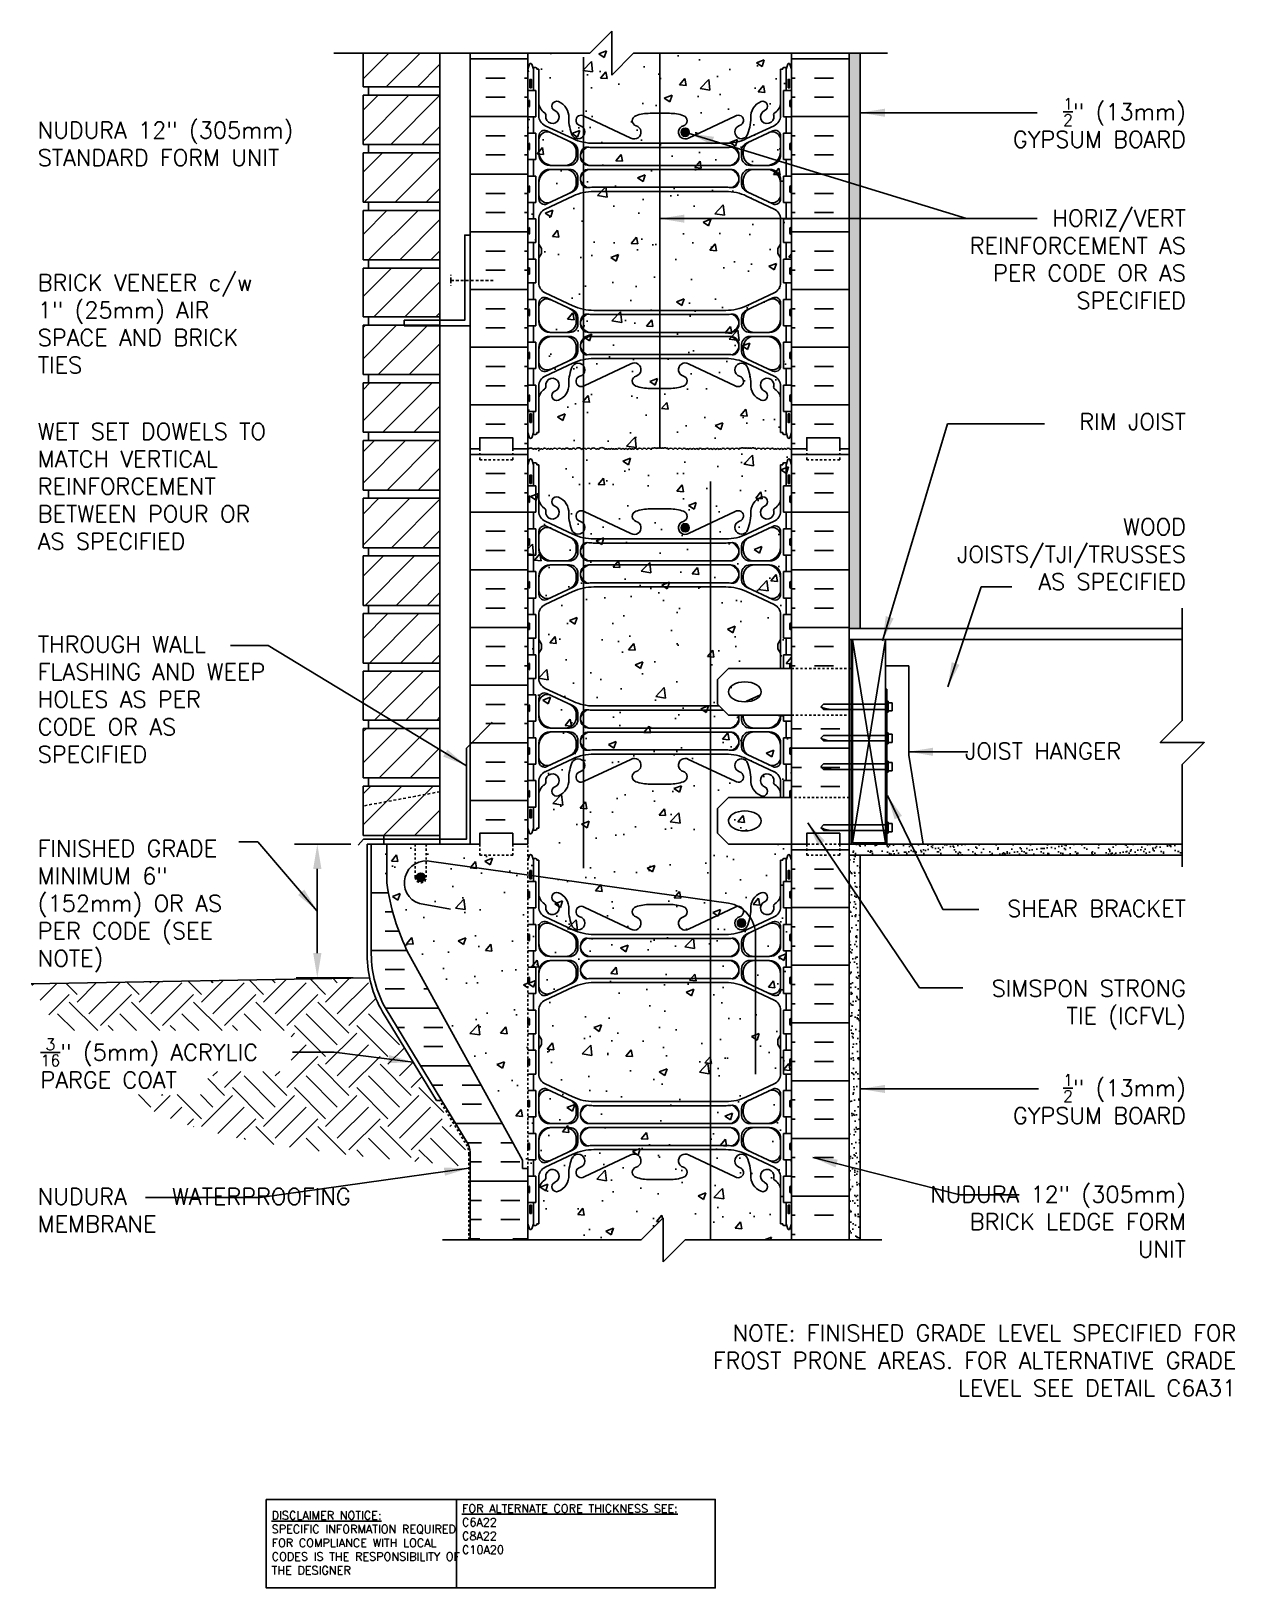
# Model space of a CAD drawing. Header units: inches. Extents: x 104.4 to 159.1, y -9.8 to 61.
import ezdxf
from ezdxf.enums import TextEntityAlignment as Align

# ---------------------------------------------------------------- set-up
doc = ezdxf.new("R2010")
doc.units = ezdxf.units.IN
doc.header["$LTSCALE"] = 0.5
doc.header["$MEASUREMENT"] = 0
for name, pattern in [('DASHED2', [0.375, 0.25, -0.125]), ('DASHEDX2', [1.5, 1, -0.5]), ('HIDDEN2', [0.1875, 0.125, -0.0625])]:
    doc.linetypes.add(name, pattern=pattern)
for name, color, linetype in [('HATCH', 12, 'Continuous'), ('Hidden2', 12, 'HIDDEN2'), ('line25', 2, 'Continuous'), ('LINE3', 3, 'Continuous'), ('LINE50', 5, 'Continuous'), ('LINE9', 9, 'Continuous'), ('TEXT', 4, 'Continuous'), ('Web_Edge', 9, 'Continuous')]:
    doc.layers.add(name, color=color, linetype=linetype)
doc.styles.add('DIM', font='romans.shx', dxfattribs={"width": 0.7})
doc.styles.add('ROMANS', font='romans.shx', dxfattribs={"height": 1.125})
doc.styles.get("Standard").update_dxf_attribs({"font": 'romans.shx', "height": 1.125})
doc.dimstyles.new('ext_12', dxfattribs={"dimscale": 12, "dimtxt": 0.09375, "dimasz": 0.09375, "dimexe": 0.09375, "dimexo": 0.0625, "dimgap": 0.0625, "dimtad": 1, "dimdec": 1, "dimzin": 3, "dimdsep": 46, "dimlunit": 4, "dimtxsty": 'DIM', "dimcen": 0.09, "dimdle": 0.09375, "dimclrt": 4, "dimadec": 0, "dimazin": 0, "dimtfac": 1, "dimtdec": 1, "dimtmove": 2, "dimatfit": 3, "dimfxl": 0, "dimfrac": 2, "dimtolj": 1, "dimtzin": 0, "dimarcsym": 0})
pattern_1 = [(37.5, (84.2863, 4.79077), (-0.0157483, 0.481706), [0, -0.38, 0, -0.425, 0, -0.40625]), (7.5, (84.2863, 4.7908), (0.442444, 0.7055365), [0, -0.205, 0, -0.3425, 0, -0.13125]), (327.5, (83.9788, 4.79077), (0.7785355, 0.0014148), [0, -0.125, 0, -0.45, 0, -0.5875]), (317.5, (83.9788, 4.7908), (0.7515317, 0.219419), [0, -0.0625, 0, -0.295, 0, -0.3375])]
pattern_2 = [(50, (4.8714, -3.2675), (3.5863, -0.31376), [0.375, -4.125]), (355, (4.8714, -3.2675), (-0.69376, 3.76096), [0.3, -3.3]), (100.4514, (5.1703, -3.2937), (2.89255, 3.4472), [0.3187, -3.50571]), (46.1842, (4.8714, -2.2675), (5.3362, -0.8276), [0.5625, -6.1875]), (96.6356, (5.316, -2.3365), (4.67331, 4.87059), [0.47805, -5.25856]), (351.184, (4.8714, -2.2675), (4.6733, 4.8706), [0.45, -4.95]), (21, (5.3714, -2.5175), (2.984535, -2.013094), [0.375, -4.125]), (326, (5.3714, -2.5175), (1.21658, 3.62575), [0.3, -3.3]), (71.4514, (5.62, -2.6853), (4.20111, 1.61265), [0.3187, -3.50571]), (37.5, (4.8714, -3.2675), (0.060799, 1.664469), [0, -3.26, 0, -3.35, 0, -3.3125]), (7.5, (4.8714, -3.2675), (1.315348, 1.972059), [0, -1.91, 0, -3.185, 0, -1.2625]), (327.5, (3.7564, -3.2675), (2.669112, -0.112774), [0, -1.25, 0, -3.9, 0, -5.175]), (317.5, (3.2564, -3.2675), (2.91593, 0.500525), [0, -1.625, 0, -2.59, 0, -3.675])]

msp = doc.modelspace()

# ---------------------------------------------------------------- texts
at = {"layer": 'TEXT', "style": 'ROMANS'}
msp.add_text(' JOIST HANGER', height=0.75, dxfattribs=at).set_placement((146.343, 28.285), align=Align.MIDDLE_LEFT)
at = {"layer": 'TEXT', "char_height": 0.75, "style": 'ROMANS'}
for s, insert, width, attachment_point in [('\\A1;{\\H0.7x;\\S1/2;}" (13mm) GYPSUM BOARD', (156.908, 56.872), 9.56327, 6), ('NUDURA 12" (305mm) STANDARD FORM UNIT', (104.659, 54.915), 13.02059, 7), ('\\A1;{\\H1x;HORIZ/VERT REINFORCEMENT AS PER CODE OR AS SPECIFIED}', (156.908, 50.662), 10.7095, 6), ('BRICK VENEER c/w 1" (25mm) AIR SPACE AND BRICK TIES', (104.659, 45.476), 12.0084, 7), ('RIM JOIST', (156.908, 43.276), 11.43486, 6), ('WET SET DOWELS TO MATCH VERTICAL REINFORCEMENT BETWEEN POUR OR AS SPECIFIED', (104.659, 37.454), 12.0084, 7), ('WOOD JOISTS/TJI/TRUSSES AS SPECIFIED', (156.908, 37.241), 11.43486, 6), ('THROUGH WALL FLASHING AND WEEP HOLES AS PER CODE OR AS SPECIFIED', (104.659, 30.639), 11.43486, 4), ('FINISHED GRADE MINIMUM 6" (152mm) OR AS PER CODE (SEE NOTE)', (104.659, 21.23), 10.75183, 4), ('SHEAR BRACKET', (156.908, 21.123), 11.43486, 6), ('SIMSPON STRONG TIE (ICFVL)', (156.908, 16.736), 10.60311, 6), ('\\A1;{\\H0.7x;\\S3/16;}" (5mm) ACRYLIC PARGE COAT', (104.783, 14.075), 11.43486, 4), ('\\A1;{\\H0.7x;\\S1/2;}" (13mm) GYPSUM BOARD', (156.908, 12.451), 9.37765, 6), ('NUDURA 12" (305mm) BRICK LEDGE FORM UNIT', (156.908, 6.869), 12.88724, 6), ('NUDURA    WATERPROOFING MEMBRANE ', (104.659, 7.391), 16.25496, 4), ('\\A1;NOTE: FINISHED GRADE LEVEL SPECIFIED FOR FROST PRONE AREAS. FOR ALTERNATIVE GRADE LEVEL SEE DETAIL C6A31', (159.198, 0.552), 27.2137, 6)]:
    msp.add_mtext(s, dxfattribs=dict(at, insert=insert, width=width, attachment_point=attachment_point))
at = {"layer": 'TEXT', "char_height": 0.375, "attachment_point": 4}
for s, insert, width in [('{\\LDISCLAIMER NOTICE:}\\PSPECIFIC INFORMATION REQUIRED FOR COMPLIANCE WITH LOCAL CODES IS THE RESPONSIBILITY OF THE DESIGNER', (115.301, -7.743), 9.3349), ('{\\LFOR ALTERNATE CORE THICKNESS SEE:\\P}C6A22\\PC8A22\\PC10A20', (123.962, -7.117), 15.5553)]:
    msp.add_mtext(s, dxfattribs=dict(at, insert=insert, width=width))

# ---------------------------------------------------------------- hatches: boundary and pattern name
at = {"layer": 'HATCH'}
h = msp.add_hatch(dxfattribs=at)
h.set_pattern_fill('AR-CONC', color=256, scale=0.5, style=0)
h.paths.add_polyline_path([(138.962, 60.045), (131.775, 60.045), (130.775, 59.045), (130.775, 60.045), (130.775, 61.045), (129.775, 60.045), (126.962, 60.045), (126.962, 52.049, -0.484838), (127.211, 52.049, -0.520567), (127.332, 52.049, -0.520567), (127.516, 52.049, -0.520567), (127.62, 52.049, -0.520567), (127.83, 52.049, -0.520567), (127.956, 52.049, -0.520567), (128.082, 52.049, -0.520567), (128.292, 52.049, -0.520567), (128.502, 52.049, -0.520567), (128.623, 52.049, -0.520567), (128.848, 52.049, -0.520567), (128.943, 52.049, -0.520567), (129.131, 52.049, -0.520567), (129.409, 52.049, -0.520567), (129.619, 52.049, -0.520567), (129.819, 52.049, -0.520567), (130.065, 52.049, -0.520567), (130.175, 52.049, -0.520567), (130.482, 52.049, -0.520567), (130.587, 52.049, -0.520567), (130.702, 52.049, -0.520567), (130.823, 52.049, -0.520567), (130.912, 52.049, -0.520567), (131.027, 52.049, -0.520567), (131.206, 52.049, -0.520567), (131.353, 52.049, -0.520567), (131.505, 52.049, -0.520567), (131.662, 52.049, -0.520567), (131.762, 52.049, -0.520567), (131.94, 52.049, -0.520567), (132.161, 52.049, -0.520567), (132.355, 52.049, -0.520567), (132.559, 52.049, -0.520567), (132.659, 52.091, -0.520567), (132.79, 52.091, -0.520567), (132.879, 52.091, -0.520567), (132.962, 52.091, -0.520567), (133.045, 52.091, -0.520567), (133.134, 52.091, -0.520567), (133.266, 52.091, -0.520567), (133.365, 52.049, -0.520567), (133.57, 52.049, -0.520567), (133.764, 52.049, -0.520567), (133.984, 52.049, -0.520567), (134.163, 52.049, -0.520567), (134.262, 52.049, -0.520567), (134.42, 52.049, -0.520567), (134.572, 52.049, -0.520567), (134.719, 52.049, -0.520567), (134.897, 52.049, -0.272614), (134.962, 52.078, -0.272614), (135.027, 52.049, -0.520567), (135.206, 52.049, -0.520567), (135.353, 52.049, -0.520567), (135.505, 52.049, -0.520567), (135.662, 52.049, -0.520567), (135.762, 52.049, -0.520567), (135.94, 52.049, -0.520567), (136.161, 52.049, -0.520567), (136.355, 52.049, -0.520567), (136.559, 52.049, -0.520567), (136.659, 52.091, -0.520567), (136.79, 52.091, -0.520567), (136.879, 52.091, -0.520567), (136.962, 52.091, -0.520567), (137.045, 52.091, -0.520567), (137.134, 52.091, -0.520567), (137.266, 52.091, -0.520567), (137.365, 52.049, -0.520567), (137.57, 52.049, -0.520567), (137.764, 52.049, -0.520567), (137.984, 52.049, -0.520567), (138.163, 52.049, -0.520567), (138.262, 52.049, -0.520567), (138.42, 52.049, -0.520567), (138.572, 52.049, -0.520567), (138.719, 52.049, -0.520567), (138.897, 52.049, -0.272614), (138.962, 52.078)])
h = msp.add_hatch(dxfattribs=at)
h.set_pattern_fill('INSUL', color=256, scale=7, style=0)
h.set_pattern_definition([(0, (-2799.1993, -354.9646), (0, 2.625), []), (0, (-2799.1993, -354.0896), (0, 2.625), [0.875, -0.875]), (0, (-2799.1993, -353.2146), (0, 2.625), [0.875, -0.875])])
h.paths.add_polyline_path([(124.337, 42.045), (124.775, 42.045), (124.775, 42.545), (126.275, 42.545), (126.275, 42.045), (126.962, 42.045), (126.962, 60.045), (126.275, 60.045), (126.275, 60.545), (124.775, 60.545), (124.775, 60.045), (124.337, 60.045)])
h = msp.add_hatch(dxfattribs=at)
h.set_pattern_fill('INSUL', color=256, scale=7, style=0)
h.set_pattern_definition([(180, (3065.124, -354.9646), (0, 2.625), []), (180, (3065.124, -354.0896), (0, 2.625), [0.875, -0.875]), (180, (3065.124, -353.2146), (0, 2.625), [0.875, -0.875])])
h.paths.add_polyline_path([(141.587, 42.045), (141.15, 42.045), (141.15, 42.545), (139.65, 42.545), (139.65, 42.045), (138.962, 42.045), (138.962, 60.045), (139.65, 60.045), (139.65, 60.545), (141.15, 60.545), (141.15, 60.045), (141.587, 60.045)])
h = msp.add_hatch(dxfattribs=at)
h.set_pattern_fill('ANSI31', color=256, scale=8, style=0)
h.set_pattern_definition([(45, (113.1609, -6.8299), (-0.707107, 0.707107), [])])
h.paths.add_polyline_path([(122.962, 26.695), (119.462, 26.695), (119.462, 24.445), (122.962, 24.445)])
h.paths.add_polyline_path([(122.962, 29.32), (119.462, 29.32), (119.462, 27.07), (122.962, 27.07)])
h.paths.add_polyline_path([(122.962, 31.915), (119.462, 31.915), (119.462, 29.695), (122.962, 29.695)])
h.paths.add_polyline_path([(122.962, 34.54), (119.462, 34.54), (119.462, 32.29), (122.962, 32.29)])
h.paths.add_polyline_path([(122.962, 37.14), (121.337, 37.14), (121.337, 37.165), (119.462, 37.165), (119.462, 34.915), (122.962, 34.915)])
h.paths.add_polyline_path([(122.962, 39.79), (119.462, 39.79), (119.462, 37.54), (122.962, 37.54)])
h.paths.add_polyline_path([(122.962, 42.415), (119.462, 42.415), (119.462, 40.165), (122.962, 40.165)])
h.paths.add_polyline_path([(122.962, 45.04), (119.462, 45.04), (119.462, 42.79), (122.962, 42.79)])
h.paths.add_polyline_path([(122.962, 47.64), (121.337, 47.64), (121.337, 47.665), (119.462, 47.665), (119.462, 45.415), (122.962, 45.415)])
h.paths.add_polyline_path([(122.962, 50.26), (119.462, 50.26), (119.462, 48.04), (122.962, 48.04)])
h.paths.add_polyline_path([(122.962, 52.885), (119.462, 52.885), (119.462, 50.635), (122.962, 50.635)])
h.paths.add_polyline_path([(122.962, 55.51), (119.462, 55.51), (119.462, 53.26), (122.962, 53.26)])
h.paths.add_polyline_path([(122.962, 58.11), (121.337, 58.11), (121.337, 58.135), (119.462, 58.135), (119.462, 55.885), (122.962, 55.885)])
h.paths.add_polyline_path([(122.962, 60.045), (119.462, 60.045), (119.462, 58.51), (122.962, 58.51)])
h = msp.add_hatch(dxfattribs=at)
h.set_pattern_fill('AR-SAND', color=256, scale=0.25, style=0)
h.set_pattern_definition(pattern_1)
h.paths.add_polyline_path([(142.087, 60.045), (141.587, 60.045), (141.587, 42.045), (141.587, 33.857), (142.087, 33.857)])
h = msp.add_hatch(dxfattribs=at)
h.set_pattern_fill('AR-CONC', color=256, scale=0.5, style=0)
h.paths.add_polyline_path([(138.962, 52.078, 0.272614), (138.897, 52.049, 0.520567), (138.719, 52.049, 0.520567), (138.572, 52.049, 0.520567), (138.42, 52.049, 0.520567), (138.262, 52.049, 0.520567), (138.163, 52.049, 0.520567), (137.984, 52.049, 0.520567), (137.764, 52.049, 0.520567), (137.57, 52.049, 0.520567), (137.365, 52.049, 0.520567), (137.266, 52.091, 0.520567), (137.134, 52.091, 0.520567), (137.045, 52.091, 0.520567), (136.962, 52.091, 0.520567), (136.879, 52.091, 0.520567), (136.79, 52.091, 0.520567), (136.659, 52.091, 0.520567), (136.559, 52.049, 0.520567), (136.355, 52.049, 0.520567), (136.161, 52.049, 0.520567), (135.94, 52.049, 0.520567), (135.762, 52.049, 0.520567), (135.662, 52.049, 0.520567), (135.505, 52.049, 0.520567), (135.353, 52.049, 0.520567), (135.206, 52.049, 0.520567), (135.027, 52.049, 0.272614), (134.962, 52.078, 0.272614), (134.897, 52.049, 0.520567), (134.719, 52.049, 0.520567), (134.572, 52.049, 0.520567), (134.42, 52.049, 0.520567), (134.262, 52.049, 0.520567), (134.163, 52.049, 0.520567), (133.984, 52.049, 0.520567), (133.764, 52.049, 0.520567), (133.57, 52.049, 0.520567), (133.365, 52.049, 0.520567), (133.266, 52.091, 0.520567), (133.134, 52.091, 0.520567), (133.045, 52.091, 0.520567), (132.962, 52.091, 0.520567), (132.879, 52.091, 0.520567), (132.79, 52.091, 0.520567), (132.659, 52.091, 0.520567), (132.559, 52.049, 0.520567), (132.355, 52.049, 0.520567), (132.161, 52.049, 0.520567), (131.94, 52.049, 0.520567), (131.762, 52.049, 0.520567), (131.662, 52.049, 0.520567), (131.505, 52.049, 0.520567), (131.353, 52.049, 0.520567), (131.206, 52.049, 0.520567), (131.027, 52.049, 0.520567), (130.912, 52.049, 0.520567), (130.823, 52.049, 0.520567), (130.702, 52.049, 0.520567), (130.587, 52.049, 0.520567), (130.482, 52.049, 0.520567), (130.175, 52.049, 0.520567), (130.065, 52.049, 0.520567), (129.819, 52.049, 0.520567), (129.619, 52.049, 0.520567), (129.409, 52.049, 0.520567), (129.131, 52.049, 0.520567), (128.943, 52.049, 0.520567), (128.848, 52.049, 0.520567), (128.623, 52.049, 0.520567), (128.502, 52.049, 0.520567), (128.292, 52.049, 0.520567), (128.082, 52.049, 0.520567), (127.956, 52.049, 0.520567), (127.83, 52.049, 0.520567), (127.62, 52.049, 0.520567), (127.516, 52.049, 0.520567), (127.332, 52.049, 0.520567), (127.211, 52.049, 0.484838), (126.962, 52.049), (126.962, 42.045), (126.962, 24.045), (126.962, 9.295), (126.962, 6.045), (132.119, 6.045), (133.119, 7.045), (133.119, 6.045), (133.119, 5.045), (134.119, 6.045), (138.962, 6.045), (138.962, 18.42), (138.962, 24.045), (136.087, 24.045), (135.587, 24.545), (135.587, 25.67), (136.087, 26.17), (138.962, 26.17), (138.962, 29.92), (136.087, 29.92), (135.587, 30.42), (135.587, 31.545), (136.087, 32.045), (138.962, 32.045), (138.962, 42.045)])
h = msp.add_hatch(dxfattribs=at)
h.set_pattern_fill('INSUL', color=256, scale=7, style=0)
h.set_pattern_definition([(0, (-2799.1993, -372.9646), (0, 2.625), []), (0, (-2799.1993, -372.0896), (0, 2.625), [0.875, -0.875]), (0, (-2799.1993, -371.2146), (0, 2.625), [0.875, -0.875])])
h.paths.add_polyline_path([(124.337, 24.045), (124.775, 24.045), (124.775, 24.545), (126.275, 24.545), (126.275, 24.045), (126.962, 24.045), (126.962, 42.045), (126.275, 42.045), (126.275, 42.545), (124.775, 42.545), (124.775, 42.045), (124.337, 42.045)])
h = msp.add_hatch(dxfattribs=at)
h.set_pattern_fill('INSUL', color=256, scale=7, style=0)
h.set_pattern_definition([(180, (3065.124, -372.9646), (0, 2.625), []), (180, (3065.124, -372.0896), (0, 2.625), [0.875, -0.875]), (180, (3065.124, -371.2146), (0, 2.625), [0.875, -0.875])])
h.paths.add_polyline_path([(138.962, 32.045), (141.587, 32.045), (141.587, 42.045), (141.15, 42.045), (141.15, 42.545), (139.65, 42.545), (139.65, 42.045), (138.962, 42.045)])
h = msp.add_hatch(dxfattribs=at)
h.set_pattern_fill('AR-CONC', color=256, scale=0.5, style=0)
h.set_pattern_definition(pattern_2)
edge = h.paths.add_edge_path()
edge.add_ellipse((136.833, 30.982), major_axis=(-0.746, 0), ratio=0.610344, start_angle=0, end_angle=360)
h = msp.add_hatch(dxfattribs=at)
h.set_pattern_fill('AR-CONC', color=256, scale=0.5, style=0)
edge = h.paths.add_edge_path(flags=17)
edge.add_ellipse((136.833, 30.982), major_axis=(-0.746, 0), ratio=0.610344, start_angle=0, end_angle=360)
h = msp.add_hatch(dxfattribs=at)
h.set_pattern_fill('INSUL', color=256, scale=7, style=0)
h.set_pattern_definition([(0, (84.2863, 4.7908), (0, 2.625), []), (0, (84.2863, 5.6658), (0, 2.625), [0.875, -0.875]), (0, (84.2863, 6.5408), (0, 2.625), [0.875, -0.875])])
h.paths.add_polyline_path([(141.587, 29.92), (138.962, 29.92), (138.962, 26.17), (141.587, 26.17)])
h = msp.add_hatch(dxfattribs=at)
h.set_pattern_fill('AR-CONC', color=256, scale=0.5, style=0)
h.set_pattern_definition(pattern_2)
edge = h.paths.add_edge_path()
edge.add_ellipse((136.833, 25.107), major_axis=(-0.746, 0), ratio=0.610344, start_angle=0, end_angle=360, ccw=False)
h = msp.add_hatch(dxfattribs=at)
h.set_pattern_fill('AR-CONC', color=256, scale=0.5, style=0)
edge = h.paths.add_edge_path(flags=17)
edge.add_ellipse((136.833, 25.107), major_axis=(-0.746, 0), ratio=0.610344, start_angle=0, end_angle=360, ccw=False)
h = msp.add_hatch(dxfattribs=at)
h.set_pattern_fill('INSUL', color=256, scale=7, style=0)
h.set_pattern_definition([(180, (3065.124, -390.9646), (0, 2.625), []), (180, (3065.124, -390.0896), (0, 2.625), [0.875, -0.875]), (180, (3065.124, -389.2146), (0, 2.625), [0.875, -0.875])])
h.paths.add_polyline_path([(141.587, 6.045), (141.15, 6.045), (141.15, 6.545), (139.65, 6.545), (139.65, 6.045), (138.962, 6.045), (138.962, 24.045), (139.65, 24.045), (139.65, 24.545), (141.15, 24.545), (141.15, 24.045), (141.587, 24.045)])
h = msp.add_hatch(dxfattribs=at)
h.set_pattern_fill('INSUL', color=256, scale=7, style=0)
h.set_pattern_definition([(0, (-2875.5284, -416.5373), (0, 2.625), []), (0, (-2875.5284, -415.6623), (0, 2.625), [0.875, -0.875]), (0, (-2875.5284, -414.7873), (0, 2.625), [0.875, -0.875])])
h.paths.add_polyline_path([(121.537, 19.045, -0.079579), (120.537, 22.295), (120.537, 24.045), (119.837, 24.045), (119.837, 19.045, 0.131652), (120.507, 16.545), (124.245, 10.395, -0.10438), (124.337, 9.92), (124.337, 6.045), (124.775, 6.045), (124.775, 6.545), (126.275, 6.545), (126.275, 6.045), (126.962, 6.045), (126.962, 9.295), (126.712, 9.295), (126.712, 9.67)])
h = msp.add_hatch(dxfattribs=at)
h.set_pattern_fill('AR-CONC', color=256, scale=0.5, style=0)
h.set_pattern_definition([(50, (78.2863, 4.7908), (3.5863, -0.31376), [0.375, -4.125]), (355, (78.2863, 4.7908), (-0.69376, 3.76096), [0.3, -3.3]), (100.4514, (78.5852, 4.7646), (2.89255, 3.4472), [0.3187, -3.5057]), (46.184, (78.2863, 5.7908), (5.3362, -0.8276), [0.5625, -6.1875]), (96.636, (78.731, 5.722), (4.6733, 4.8706), [0.47805, -5.25856]), (351.184, (78.2863, 5.791), (4.6733, 4.8706), [0.45, -4.95]), (21, (78.7863, 5.5408), (2.98454, -2.0131), [0.375, -4.125]), (326, (78.7863, 5.5408), (1.21658, 3.62575), [0.3, -3.3]), (71.4514, (79.035, 5.373), (4.20111, 1.61265), [0.3187, -3.5057]), (37.5, (78.2863, 4.7908), (0.0608, 1.66447), [0, -3.26, 0, -3.35, 0, -3.3125]), (7.5, (78.2863, 4.7908), (1.31535, 1.97206), [0, -1.91, 0, -3.185, 0, -1.2625]), (327.5, (77.1713, 4.7908), (2.669112, -0.112774), [0, -1.25, 0, -3.9, 0, -5.175]), (317.5, (76.6713, 4.7908), (2.91593, 0.50052), [0, -1.625, 0, -2.59, 0, -3.675])])
h.paths.add_polyline_path([(126.712, 9.67), (126.712, 9.295), (126.962, 9.295), (126.962, 22.546), (123.05, 23.244, 0.119457), (122.337, 23.197), (122.337, 22.545, -1), (121.837, 22.545), (121.837, 24.045), (120.537, 24.045), (120.537, 22.295, 0.079579), (121.537, 19.045)])
h.paths.add_polyline_path([(126.962, 24.045), (126.275, 24.045), (126.275, 23.545), (124.775, 23.545), (124.775, 24.045), (124.337, 24.045), (122.337, 24.045), (122.337, 23.197, -0.121925), (123.064, 23.242), (126.962, 22.546)], flags=17)
h = msp.add_hatch(dxfattribs=at)
h.set_pattern_fill('AR-SAND', color=256, scale=0.25, style=0)
h.set_pattern_definition(pattern_1)
h.paths.add_polyline_path([(156.738, 23.545), (156.738, 24.045), (143.292, 24.045), (141.667, 24.045), (141.587, 24.045), (141.587, 23.545)])
h = msp.add_hatch(dxfattribs=at)
h.set_pattern_fill('AR-SAND', color=256, scale=0.25, style=0)
h.set_pattern_definition(pattern_1)
h.paths.add_polyline_path([(142.087, 23.545), (141.587, 23.545), (141.587, 6.045), (142.087, 6.045)])
h = msp.add_hatch(dxfattribs=at)
h.set_pattern_fill('EARTH', color=256, scale=8, angle=45, style=0)
h.set_pattern_definition([(45, (113.161, -6.8299), (2e-16, 2.82843), [2, -2]), (45, (112.6306, -6.2995), (2e-16, 2.82843), [2, -2]), (45, (112.1003, -5.7692), (2e-16, 2.82843), [2, -2]), (135, (112.1003, -5.4157), (-2.82843, 4e-16), [2, -2]), (135, (112.6306, -4.8853), (-2.82843, 4e-16), [2, -2]), (135, (113.161, -4.355), (-2.82843, 4e-16), [2, -2])])
edge = h.paths.add_edge_path()
edge.add_line((124.15, 9.386), (124.15, 9.922))
edge.add_arc((123.166, 9.939), 0.984, 358.97193, 382.1268)
edge.add_line((124.078, 10.31), (122.797, 12.387))
edge.add_line((122.797, 12.387), (121.486, 14.544))
edge.add_line((121.486, 14.544), (120.543, 14.017))
edge.add_line((120.543, 14.017), (114.208, 10.591))
edge.add_line((114.208, 10.591), (114.971, 10.444))
edge.add_line((114.971, 10.444), (116.749, 10.171))
edge.add_line((116.749, 10.171), (118.866, 9.907))
edge.add_line((118.866, 9.907), (121.377, 9.643))
edge.add_line((121.377, 9.643), (124.15, 9.386))
edge = h.paths.add_edge_path()
edge.add_line((112.398, 12.651), (108.558, 12.651))
edge.add_line((108.558, 12.651), (109.22, 12.244))
edge.add_line((109.22, 12.244), (110.132, 11.794))
edge.add_line((110.132, 11.794), (111.111, 11.399))
edge.add_line((111.111, 11.399), (112.207, 11.049))
edge.add_line((112.207, 11.049), (113.475, 10.733))
edge.add_line((113.475, 10.733), (114.208, 10.591))
edge.add_line((114.208, 10.591), (120.543, 14.017))
edge.add_line((120.543, 14.017), (121.486, 14.544))
edge.add_line((121.486, 14.544), (120.346, 16.42))
edge.add_arc((124.837, 19.015), 5.187, 191.64391, 210.02356, ccw=False)
edge.add_line((119.757, 17.968), (104.356, 17.699))
edge.add_line((104.356, 17.699), (104.432, 17.548))
edge.add_line((104.432, 17.548), (105.203, 16.22))
edge.add_line((105.203, 16.22), (105.655, 15.564))
edge.add_line((105.655, 15.564), (116.187, 15.564))
edge.add_line((116.187, 15.564), (116.187, 13.712))
edge.add_line((116.187, 13.712), (112.398, 13.712))
edge.add_line((112.398, 13.712), (112.398, 12.651))
at = {"layer": 'LINE3'}
for points in [[(133.933, 56.445, 1), (134.308, 56.445, 1)], [(133.933, 38.445, 1), (134.308, 38.445, 1)], [(121.9, 22.545, 1), (122.275, 22.545, 1)], [(136.868, 20.456, 1), (136.493, 20.456, 1)]]:
    msp.add_hatch(color=256, dxfattribs=at).paths.add_polyline_path(points)

# ---------------------------------------------------------------- linework, layer by layer
at = {"layer": 'HATCH'}
for points in [[(126.962, 42.015, -0.484838), (127.211, 42.015, -0.520567), (127.332, 42.015, -0.520567), (127.516, 42.015, -0.520567), (127.62, 42.015, -0.520567), (127.83, 42.015, -0.520567), (127.956, 42.015, -0.520567), (128.082, 42.015, -0.520567), (128.292, 42.015, -0.520567), (128.502, 42.015, -0.520567), (128.623, 42.015, -0.520567), (128.848, 42.015, -0.520567), (128.943, 42.015, -0.520567), (129.131, 42.015, -0.520567), (129.409, 42.015, -0.520567), (129.619, 42.015, -0.520567), (129.819, 42.015, -0.520567), (130.065, 42.015, -0.520567), (130.175, 42.015, -0.520567), (130.482, 42.015, -0.520567), (130.587, 42.015, -0.520567), (130.702, 42.015, -0.520567), (130.823, 42.015, -0.520567), (130.912, 42.015, -0.520567), (131.027, 42.015, -0.520567), (131.206, 42.015, -0.520567), (131.353, 42.015, -0.520567), (131.505, 42.015, -0.520567), (131.662, 42.015, -0.520567), (131.762, 42.015, -0.520567), (131.94, 42.015, -0.520567), (132.161, 42.015, -0.520567), (132.355, 42.015, -0.520567), (132.559, 42.015, -0.520567), (132.659, 42.057, -0.520567), (132.79, 42.057, -0.520567), (132.879, 42.057, -0.520567), (132.962, 42.057)], [(134.962, 42.045, 0.272614), (134.897, 42.015, 0.520567), (134.719, 42.015, 0.520567), (134.572, 42.015, 0.520567), (134.42, 42.015, 0.520567), (134.262, 42.015, 0.520567), (134.163, 42.015, 0.520567), (133.984, 42.015, 0.520567), (133.764, 42.015, 0.520567), (133.57, 42.015, 0.520567), (133.365, 42.015, 0.520567), (133.266, 42.057, 0.520567), (133.134, 42.057, 0.520567), (133.045, 42.057, 0.520567), (132.962, 42.057)], [(134.962, 42.045, -0.272614), (135.027, 42.015, -0.520567), (135.206, 42.015, -0.520567), (135.353, 42.015, -0.520567), (135.505, 42.015, -0.520567), (135.662, 42.015, -0.520567), (135.762, 42.015, -0.520567), (135.94, 42.015, -0.520567), (136.161, 42.015, -0.520567), (136.355, 42.015, -0.520567), (136.559, 42.015, -0.520567), (136.659, 42.057, -0.520567), (136.79, 42.057, -0.520567), (136.879, 42.057, -0.520567), (136.962, 42.057)], [(138.962, 42.045, 0.272614), (138.897, 42.015, 0.520567), (138.719, 42.015, 0.520567), (138.572, 42.015, 0.520567), (138.42, 42.015, 0.520567), (138.262, 42.015, 0.520567), (138.163, 42.015, 0.520567), (137.984, 42.015, 0.520567), (137.764, 42.015, 0.520567), (137.57, 42.015, 0.520567), (137.365, 42.015, 0.520567), (137.266, 42.057, 0.520567), (137.134, 42.057, 0.520567), (137.045, 42.057, 0.520567), (136.962, 42.057)]]:
    msp.add_lwpolyline(points, format="xyb", dxfattribs=at)
at = {"layer": 'Hidden2'}
for p, q in [((126.962, 45.295), (126.962, 60.045)), ((126.962, 27.295), (126.962, 42.045)), ((120.537, 24.045), (121.837, 24.045)), ((121.837, 24.045), (121.837, 22.545)), ((122.337, 24.045), (124.337, 24.045)), ((122.337, 22.545), (122.337, 24.045)), ((126.962, 9.295), (126.962, 24.045)), ((126.962, 9.295), (126.962, 24.045))]:
    msp.add_line(p, q, dxfattribs=at)
at = {"layer": 'Hidden2', "color": 9}
for p, q in [((120.537, 24.045), (121.837, 24.045)), ((122.337, 24.045), (124.337, 24.045))]:
    msp.add_line(p, q, dxfattribs=at)
at = {"layer": 'Hidden2'}
msp.add_arc((122.087, 22.545), 0.25, 180, 0, dxfattribs=at)
at = {"layer": 'line25'}
for p, q in [((119.462, 58.51), (119.462, 60.045)), ((122.962, 60.045), (122.962, 24.07)), ((126.962, 60.045), (126.962, 42.045)), ((138.962, 42.045), (138.962, 60.045)), ((122.962, 58.51), (119.462, 58.51)), ((119.462, 55.885), (119.462, 58.135)), ((122.962, 58.135), (119.462, 58.135)), ((119.712, 58.135), (119.712, 58.51)), ((126.962, 58.35), (127.327, 58.35)), ((127.327, 57.15), (127.327, 58.35)), ((138.962, 58.35), (138.597, 58.35)), ((138.597, 57.15), (138.597, 58.35)), ((126.962, 57.64), (126.962, 57.86)), ((126.962, 57.805), (126.962, 57.805)), ((126.962, 57.695), (126.962, 57.695)), ((127.002, 57.9), (127.002, 57.9)), ((127.002, 57.6), (127.002, 57.6)), ((127.042, 57.64), (127.042, 57.86)), ((138.882, 57.64), (138.882, 57.86)), ((138.922, 57.9), (138.922, 57.9)), ((138.922, 57.6), (138.922, 57.6)), ((138.962, 57.64), (138.962, 57.86)), ((138.962, 57.805), (138.962, 57.805)), ((138.962, 57.695), (138.962, 57.695)), ((126.962, 57.15), (127.327, 57.15)), ((138.962, 57.15), (138.597, 57.15)), ((126.962, 56.4), (127.327, 56.4)), ((127.327, 55.2), (127.327, 56.4)), ((138.962, 56.4), (138.597, 56.4)), ((138.597, 55.2), (138.597, 56.4)), ((122.962, 55.885), (119.462, 55.885)), ((122.962, 55.51), (119.462, 55.51)), ((119.462, 53.26), (119.462, 55.51)), ((119.712, 55.51), (119.712, 55.885)), ((126.962, 55.69), (126.962, 55.91)), ((126.962, 55.855), (126.962, 55.855)), ((126.962, 55.745), (126.962, 55.745)), ((127.002, 55.95), (127.002, 55.95)), ((127.002, 55.65), (127.002, 55.65)), ((127.042, 55.69), (127.042, 55.91)), ((138.882, 55.69), (138.882, 55.91)), ((138.922, 55.95), (138.922, 55.95)), ((138.922, 55.65), (138.922, 55.65)), ((138.962, 55.69), (138.962, 55.91)), ((138.962, 55.855), (138.962, 55.855)), ((138.962, 55.745), (138.962, 55.745)), ((126.962, 55.2), (127.327, 55.2)), ((138.962, 55.2), (138.597, 55.2)), ((126.962, 54.45), (127.327, 54.45)), ((126.962, 53.74), (126.962, 53.96)), ((126.962, 53.905), (126.962, 53.905)), ((127.002, 54), (127.002, 54)), ((127.042, 53.74), (127.042, 53.96)), ((127.327, 53.25), (127.327, 54.45)), ((138.962, 54.45), (138.597, 54.45)), ((138.597, 53.25), (138.597, 54.45)), ((138.882, 53.74), (138.882, 53.96)), ((138.922, 54), (138.922, 54)), ((138.962, 53.74), (138.962, 53.96)), ((138.962, 53.905), (138.962, 53.905)), ((122.962, 53.26), (119.462, 53.26)), ((119.712, 52.885), (119.712, 53.26)), ((126.962, 53.795), (126.962, 53.795)), ((126.962, 53.25), (127.327, 53.25)), ((127.002, 53.7), (127.002, 53.7)), ((138.962, 53.25), (138.597, 53.25)), ((138.922, 53.7), (138.922, 53.7)), ((138.962, 53.795), (138.962, 53.795)), ((119.462, 50.635), (119.462, 52.885)), ((122.962, 52.885), (119.462, 52.885)), ((126.962, 52.5), (127.327, 52.5)), ((127.327, 52.5), (127.327, 51.42)), ((138.962, 52.5), (138.597, 52.5)), ((138.597, 52.5), (138.597, 51.42)), ((126.962, 52.07), (126.962, 51.85)), ((126.962, 52.015), (126.962, 52.015)), ((126.962, 51.905), (126.962, 51.905)), ((127.002, 52.11), (127.002, 52.11)), ((127.002, 51.81), (127.002, 51.81)), ((127.042, 52.07), (127.042, 51.85)), ((138.882, 52.07), (138.882, 51.85)), ((138.922, 52.11), (138.922, 52.11)), ((138.922, 51.81), (138.922, 51.81)), ((138.962, 52.07), (138.962, 51.85)), ((138.962, 52.015), (138.962, 52.015)), ((138.962, 51.905), (138.962, 51.905)), ((126.962, 51.42), (127.327, 51.42)), ((138.962, 51.42), (138.597, 51.42)), ((122.962, 50.635), (119.462, 50.635)), ((119.712, 50.26), (119.712, 50.635)), ((126.962, 50.67), (127.327, 50.67)), ((127.327, 49.59), (127.327, 50.67)), ((138.962, 50.67), (138.597, 50.67)), ((138.597, 49.59), (138.597, 50.67)), ((119.462, 48.04), (119.462, 50.26)), ((122.962, 50.26), (119.462, 50.26)), ((126.962, 50.02), (126.962, 50.24)), ((126.962, 50.185), (126.962, 50.185)), ((126.962, 50.075), (126.962, 50.075)), ((126.962, 49.59), (127.327, 49.59)), ((127.002, 50.28), (127.002, 50.28)), ((127.002, 49.98), (127.002, 49.98)), ((127.042, 50.02), (127.042, 50.24)), ((138.962, 49.59), (138.597, 49.59)), ((138.882, 50.02), (138.882, 50.24)), ((138.922, 50.28), (138.922, 50.28)), ((138.922, 49.98), (138.922, 49.98)), ((138.962, 50.02), (138.962, 50.24)), ((138.962, 50.185), (138.962, 50.185)), ((138.962, 50.075), (138.962, 50.075)), ((126.962, 48.84), (127.327, 48.84)), ((126.962, 48.35), (126.962, 48.13)), ((126.962, 48.295), (126.962, 48.295)), ((126.962, 48.185), (126.962, 48.185)), ((127.002, 48.39), (127.002, 48.39)), ((127.042, 48.35), (127.042, 48.13)), ((127.327, 48.84), (127.327, 47.64)), ((138.962, 48.84), (138.597, 48.84)), ((138.597, 48.84), (138.597, 47.64)), ((138.882, 48.35), (138.882, 48.13)), ((138.922, 48.39), (138.922, 48.39)), ((138.962, 48.35), (138.962, 48.13)), ((138.962, 48.295), (138.962, 48.295)), ((138.962, 48.185), (138.962, 48.185)), ((122.962, 48.04), (119.462, 48.04)), ((119.462, 45.415), (119.462, 47.665)), ((122.962, 47.665), (119.462, 47.665)), ((119.712, 47.665), (119.712, 48.04)), ((126.962, 47.64), (127.327, 47.64)), ((127.002, 48.09), (127.002, 48.09)), ((138.962, 47.64), (138.597, 47.64)), ((138.922, 48.09), (138.922, 48.09)), ((126.962, 46.89), (127.327, 46.89)), ((127.327, 46.89), (127.327, 45.69)), ((138.962, 46.89), (138.597, 46.89)), ((138.597, 46.89), (138.597, 45.69)), ((126.962, 46.4), (126.962, 46.18)), ((126.962, 46.345), (126.962, 46.345)), ((126.962, 46.235), (126.962, 46.235)), ((127.002, 46.14), (127.002, 46.14)), ((127.042, 46.4), (127.042, 46.18)), ((138.882, 46.4), (138.882, 46.18)), ((138.922, 46.14), (138.922, 46.14)), ((138.962, 46.4), (138.962, 46.18)), ((138.962, 46.345), (138.962, 46.345)), ((138.962, 46.235), (138.962, 46.235)), ((122.962, 45.415), (119.462, 45.415)), ((119.712, 45.04), (119.712, 45.415)), ((126.962, 45.69), (127.327, 45.69)), ((138.962, 45.69), (138.597, 45.69)), ((119.462, 42.79), (119.462, 45.04)), ((122.962, 45.04), (119.462, 45.04)), ((126.962, 44.94), (127.327, 44.94)), ((127.327, 44.94), (127.327, 43.74)), ((138.962, 44.94), (138.597, 44.94)), ((138.597, 44.94), (138.597, 43.74)), ((126.962, 44.45), (126.962, 44.23)), ((126.962, 44.395), (126.962, 44.395)), ((126.962, 44.285), (126.962, 44.285)), ((127.002, 44.49), (127.002, 44.49)), ((127.002, 44.19), (127.002, 44.19)), ((127.042, 44.45), (127.042, 44.23)), ((138.882, 44.45), (138.882, 44.23)), ((138.922, 44.49), (138.922, 44.49)), ((138.922, 44.19), (138.922, 44.19)), ((138.962, 44.45), (138.962, 44.23)), ((138.962, 44.395), (138.962, 44.395)), ((138.962, 44.285), (138.962, 44.285)), ((126.962, 43.74), (127.327, 43.74)), ((138.962, 43.74), (138.597, 43.74)), ((122.962, 42.79), (119.462, 42.79)), ((119.712, 42.415), (119.712, 42.79)), ((122.962, 42.415), (119.462, 42.415)), ((119.462, 40.165), (119.462, 42.415)), ((126.962, 42.045), (126.962, 24.045)), ((138.962, 18.42), (138.962, 42.045)), ((122.962, 40.165), (119.462, 40.165)), ((122.962, 39.79), (119.462, 39.79)), ((119.462, 37.54), (119.462, 39.79)), ((119.712, 39.79), (119.712, 40.165)), ((126.962, 40.35), (127.327, 40.35)), ((126.962, 39.64), (126.962, 39.86)), ((126.962, 39.805), (126.962, 39.805)), ((126.962, 39.695), (126.962, 39.695)), ((127.002, 39.9), (127.002, 39.9)), ((127.042, 39.64), (127.042, 39.86)), ((127.327, 39.15), (127.327, 40.35)), ((138.962, 40.35), (138.597, 40.35)), ((138.597, 39.15), (138.597, 40.35)), ((138.882, 39.64), (138.882, 39.86)), ((138.922, 39.9), (138.922, 39.9)), ((138.962, 39.64), (138.962, 39.86)), ((138.962, 39.805), (138.962, 39.805)), ((138.962, 39.695), (138.962, 39.695)), ((126.962, 39.15), (127.327, 39.15)), ((127.002, 39.6), (127.002, 39.6)), ((138.962, 39.15), (138.597, 39.15)), ((138.922, 39.6), (138.922, 39.6)), ((126.962, 38.4), (127.327, 38.4)), ((127.327, 37.2), (127.327, 38.4)), ((138.962, 38.4), (138.597, 38.4)), ((138.597, 37.2), (138.597, 38.4)), ((126.962, 37.69), (126.962, 37.91)), ((126.962, 37.855), (126.962, 37.855)), ((126.962, 37.745), (126.962, 37.745)), ((127.002, 37.95), (127.002, 37.95)), ((127.002, 37.65), (127.002, 37.65)), ((127.042, 37.69), (127.042, 37.91)), ((138.882, 37.69), (138.882, 37.91)), ((138.922, 37.95), (138.922, 37.95)), ((138.922, 37.65), (138.922, 37.65)), ((138.962, 37.69), (138.962, 37.91)), ((138.962, 37.855), (138.962, 37.855)), ((138.962, 37.745), (138.962, 37.745)), ((122.962, 37.54), (119.462, 37.54)), ((122.962, 37.165), (119.462, 37.165)), ((119.462, 34.915), (119.462, 37.165)), ((119.712, 37.165), (119.712, 37.54)), ((126.962, 37.2), (127.327, 37.2)), ((138.962, 37.2), (138.597, 37.2)), ((126.962, 36.45), (127.327, 36.45)), ((127.327, 35.25), (127.327, 36.45)), ((138.962, 36.45), (138.597, 36.45)), ((138.597, 35.25), (138.597, 36.45)), ((126.962, 35.74), (126.962, 35.96)), ((126.962, 35.905), (126.962, 35.905)), ((126.962, 35.795), (126.962, 35.795)), ((127.002, 36), (127.002, 36)), ((127.002, 35.7), (127.002, 35.7)), ((127.042, 35.74), (127.042, 35.96)), ((138.882, 35.74), (138.882, 35.96)), ((138.922, 36), (138.922, 36)), ((138.922, 35.7), (138.922, 35.7)), ((138.962, 35.74), (138.962, 35.96)), ((138.962, 35.905), (138.962, 35.905)), ((138.962, 35.795), (138.962, 35.795)), ((122.962, 34.915), (119.462, 34.915)), ((119.712, 34.54), (119.712, 34.915)), ((126.962, 35.25), (127.327, 35.25)), ((138.962, 35.25), (138.597, 35.25)), ((122.962, 34.54), (119.462, 34.54)), ((119.462, 32.29), (119.462, 34.54)), ((126.962, 34.5), (127.327, 34.5)), ((126.962, 34.07), (126.962, 33.85)), ((126.962, 34.015), (126.962, 34.015)), ((127.002, 34.11), (127.002, 34.11)), ((127.042, 34.07), (127.042, 33.85)), ((127.327, 34.5), (127.327, 33.42)), ((138.962, 34.5), (138.597, 34.5)), ((138.597, 34.5), (138.597, 33.42)), ((138.882, 34.07), (138.882, 33.85)), ((138.922, 34.11), (138.922, 34.11)), ((138.962, 34.07), (138.962, 33.85)), ((138.962, 34.015), (138.962, 34.015)), ((126.962, 33.905), (126.962, 33.905)), ((126.962, 33.42), (127.327, 33.42)), ((127.002, 33.81), (127.002, 33.81)), ((138.962, 33.42), (138.597, 33.42)), ((138.922, 33.81), (138.922, 33.81)), ((138.962, 33.905), (138.962, 33.905)), ((141.587, 33.357), (156.738, 33.357)), ((126.962, 32.67), (127.327, 32.67)), ((127.327, 31.59), (127.327, 32.67)), ((138.962, 32.67), (138.597, 32.67)), ((138.597, 32.045), (138.597, 32.67)), ((122.962, 32.29), (119.462, 32.29)), ((122.962, 31.915), (119.462, 31.915)), ((119.462, 29.695), (119.462, 31.915)), ((119.712, 31.915), (119.712, 32.29)), ((126.962, 32.02), (126.962, 32.24)), ((126.962, 32.185), (126.962, 32.185)), ((126.962, 32.075), (126.962, 32.075)), ((127.002, 32.28), (127.002, 32.28)), ((127.002, 31.98), (127.002, 31.98)), ((127.042, 32.02), (127.042, 32.24)), ((138.882, 32.045), (138.882, 32.24)), ((138.922, 32.28), (138.922, 32.28)), ((138.962, 32.02), (138.962, 32.24)), ((138.962, 32.185), (138.962, 32.185)), ((138.962, 32.075), (138.962, 32.075)), ((126.962, 31.59), (127.327, 31.59)), ((126.962, 30.84), (127.327, 30.84)), ((127.327, 30.84), (127.327, 29.64)), ((143.23, 31.107), (143.23, 24.107)), ((126.962, 30.35), (126.962, 30.13)), ((126.962, 30.295), (126.962, 30.295)), ((126.962, 30.185), (126.962, 30.185)), ((127.002, 30.39), (127.002, 30.39)), ((127.002, 30.09), (127.002, 30.09)), ((127.042, 30.35), (127.042, 30.13)), ((138.597, 29.92), (138.597, 29.64)), ((122.962, 29.695), (119.462, 29.695)), ((122.962, 29.32), (119.462, 29.32)), ((119.462, 27.07), (119.462, 29.32)), ((119.712, 29.32), (119.712, 29.695)), ((126.962, 29.64), (127.327, 29.64)), ((138.962, 29.64), (138.597, 29.64)), ((126.962, 28.89), (127.327, 28.89)), ((126.962, 28.4), (126.962, 28.18)), ((126.962, 28.345), (126.962, 28.345)), ((127.042, 28.4), (127.042, 28.18)), ((127.327, 28.89), (127.327, 27.69)), ((138.962, 28.89), (138.597, 28.89)), ((138.597, 28.89), (138.597, 27.69)), ((138.882, 28.4), (138.882, 28.18)), ((138.962, 28.4), (138.962, 28.18)), ((138.962, 28.345), (138.962, 28.345)), ((126.962, 28.235), (126.962, 28.235)), ((126.962, 27.69), (127.327, 27.69)), ((127.002, 28.14), (127.002, 28.14)), ((138.962, 27.69), (138.597, 27.69)), ((138.922, 28.14), (138.922, 28.14)), ((138.962, 28.235), (138.962, 28.235)), ((122.962, 27.07), (119.462, 27.07)), ((119.712, 26.695), (119.712, 27.07)), ((126.962, 26.94), (127.327, 26.94)), ((127.327, 26.94), (127.327, 25.74)), ((138.962, 26.94), (138.597, 26.94)), ((138.597, 26.94), (138.597, 26.17)), ((122.962, 26.695), (119.462, 26.695)), ((119.462, 24.445), (119.462, 26.695)), ((126.962, 26.45), (126.962, 26.23)), ((126.962, 26.395), (126.962, 26.395)), ((126.962, 26.285), (126.962, 26.285)), ((127.002, 26.49), (127.002, 26.49)), ((127.042, 26.45), (127.042, 26.23)), ((138.882, 26.45), (138.882, 26.23)), ((138.922, 26.49), (138.922, 26.49)), ((138.962, 26.45), (138.962, 26.23)), ((138.962, 26.395), (138.962, 26.395)), ((138.962, 26.285), (138.962, 26.285)), ((126.962, 25.74), (127.327, 25.74)), ((127.002, 26.19), (127.002, 26.19)), ((138.922, 26.19), (138.922, 26.19)), ((122.962, 24.445), (119.462, 24.445)), ((120.412, 24.445), (120.412, 24.07)), ((143.23, 24.107), (141.73, 24.107)), ((120.537, 24.045), (120.537, 22.295)), ((143.292, 24.045), (156.738, 24.045)), ((143.292, 24.045), (144.605, 24.045)), ((126.962, 22.35), (127.327, 22.35)), ((127.327, 21.15), (127.327, 22.35)), ((138.962, 22.35), (138.597, 22.35)), ((138.597, 21.15), (138.597, 22.35)), ((126.962, 21.64), (126.962, 21.86)), ((126.962, 21.805), (126.962, 21.805)), ((126.962, 21.695), (126.962, 21.695)), ((127.002, 21.9), (127.002, 21.9)), ((127.002, 21.6), (127.002, 21.6)), ((127.042, 21.64), (127.042, 21.86)), ((138.882, 21.64), (138.882, 21.86)), ((138.922, 21.9), (138.922, 21.9)), ((138.922, 21.6), (138.922, 21.6)), ((138.962, 21.64), (138.962, 21.86)), ((138.962, 21.805), (138.962, 21.805)), ((138.962, 21.695), (138.962, 21.695)), ((126.962, 21.15), (127.327, 21.15)), ((138.962, 21.15), (138.597, 21.15)), ((126.962, 20.4), (127.327, 20.4)), ((126.962, 19.69), (126.962, 19.91)), ((126.962, 19.855), (126.962, 19.855)), ((127.002, 19.95), (127.002, 19.95)), ((127.042, 19.69), (127.042, 19.91)), ((127.327, 19.2), (127.327, 20.4)), ((138.962, 20.4), (138.597, 20.4)), ((138.597, 19.2), (138.597, 20.4)), ((138.882, 19.69), (138.882, 19.91)), ((138.922, 19.95), (138.922, 19.95)), ((138.962, 19.69), (138.962, 19.91)), ((138.962, 19.855), (138.962, 19.855)), ((126.962, 19.745), (126.962, 19.745)), ((126.962, 19.2), (127.327, 19.2)), ((127.002, 19.65), (127.002, 19.65)), ((138.962, 19.2), (138.597, 19.2)), ((138.922, 19.65), (138.922, 19.65)), ((138.962, 19.745), (138.962, 19.745)), ((126.712, 9.67), (121.537, 19.045)), ((126.962, 18.45), (127.327, 18.45)), ((127.327, 17.25), (127.327, 18.45)), ((138.962, 18.45), (138.597, 18.45)), ((138.597, 17.25), (138.597, 18.45)), ((138.962, 6.045), (138.962, 18.42)), ((126.962, 17.74), (126.962, 17.96)), ((126.962, 17.905), (126.962, 17.905)), ((126.962, 17.795), (126.962, 17.795)), ((127.002, 18), (127.002, 18)), ((127.042, 17.74), (127.042, 17.96)), ((138.882, 17.74), (138.882, 17.96)), ((138.922, 18), (138.922, 18)), ((138.962, 17.74), (138.962, 17.96)), ((138.962, 17.905), (138.962, 17.905)), ((138.962, 17.795), (138.962, 17.795)), ((126.962, 17.25), (127.327, 17.25)), ((127.002, 17.7), (127.002, 17.7)), ((138.962, 17.25), (138.597, 17.25)), ((138.922, 17.7), (138.922, 17.7)), ((126.962, 16.5), (127.327, 16.5)), ((127.327, 16.5), (127.327, 15.42)), ((138.962, 16.5), (138.597, 16.5)), ((138.597, 16.5), (138.597, 15.42)), ((126.962, 16.07), (126.962, 15.85)), ((126.962, 16.015), (126.962, 16.015)), ((126.962, 15.905), (126.962, 15.905)), ((127.002, 16.11), (127.002, 16.11)), ((127.002, 15.81), (127.002, 15.81)), ((127.042, 16.07), (127.042, 15.85)), ((138.882, 16.07), (138.882, 15.85)), ((138.922, 16.11), (138.922, 16.11)), ((138.922, 15.81), (138.922, 15.81)), ((138.962, 16.07), (138.962, 15.85)), ((138.962, 16.015), (138.962, 16.015)), ((138.962, 15.905), (138.962, 15.905)), ((126.962, 15.42), (127.327, 15.42)), ((138.962, 15.42), (138.597, 15.42)), ((126.962, 14.67), (127.327, 14.67)), ((126.962, 14.02), (126.962, 14.24)), ((126.962, 14.185), (126.962, 14.185)), ((127.002, 14.28), (127.002, 14.28)), ((127.042, 14.02), (127.042, 14.24)), ((127.327, 13.59), (127.327, 14.67)), ((138.962, 14.67), (138.597, 14.67)), ((138.597, 13.59), (138.597, 14.67)), ((138.882, 14.02), (138.882, 14.24)), ((138.922, 14.28), (138.922, 14.28)), ((138.962, 14.02), (138.962, 14.24)), ((138.962, 14.185), (138.962, 14.185)), ((126.962, 14.075), (126.962, 14.075)), ((126.962, 13.59), (127.327, 13.59)), ((127.002, 13.98), (127.002, 13.98)), ((138.962, 13.59), (138.597, 13.59)), ((138.922, 13.98), (138.922, 13.98)), ((138.962, 14.075), (138.962, 14.075)), ((126.962, 12.84), (127.327, 12.84)), ((127.327, 12.84), (127.327, 11.64)), ((138.962, 12.84), (138.597, 12.84)), ((138.597, 12.84), (138.597, 11.64)), ((126.962, 12.35), (126.962, 12.13)), ((126.962, 12.295), (126.962, 12.295)), ((126.962, 12.185), (126.962, 12.185)), ((127.002, 12.39), (127.002, 12.39)), ((127.002, 12.09), (127.002, 12.09)), ((127.042, 12.35), (127.042, 12.13)), ((138.882, 12.35), (138.882, 12.13)), ((138.922, 12.39), (138.922, 12.39)), ((138.922, 12.09), (138.922, 12.09)), ((138.962, 12.35), (138.962, 12.13)), ((138.962, 12.295), (138.962, 12.295)), ((138.962, 12.185), (138.962, 12.185)), ((126.962, 11.64), (127.327, 11.64)), ((138.962, 11.64), (138.597, 11.64)), ((126.962, 10.89), (127.327, 10.89)), ((127.327, 10.89), (127.327, 9.69)), ((138.962, 10.89), (138.597, 10.89)), ((138.597, 10.89), (138.597, 9.69)), ((126.962, 10.4), (126.962, 10.18)), ((126.962, 10.345), (126.962, 10.345)), ((126.962, 10.235), (126.962, 10.235)), ((127.002, 10.14), (127.002, 10.14)), ((127.042, 10.4), (127.042, 10.18)), ((138.882, 10.4), (138.882, 10.18)), ((138.922, 10.14), (138.922, 10.14)), ((138.962, 10.4), (138.962, 10.18)), ((138.962, 10.345), (138.962, 10.345)), ((138.962, 10.235), (138.962, 10.235)), ((126.712, 9.295), (126.712, 9.67)), ((126.962, 9.295), (126.712, 9.295)), ((126.962, 9.69), (127.327, 9.69)), ((126.962, 6.045), (126.962, 9.295)), ((138.962, 9.69), (138.597, 9.69)), ((126.962, 8.94), (127.327, 8.94)), ((127.327, 8.94), (127.327, 7.74)), ((138.962, 8.94), (138.597, 8.94)), ((138.597, 8.94), (138.597, 7.74)), ((126.962, 8.45), (126.962, 8.23)), ((126.962, 8.395), (126.962, 8.395)), ((126.962, 8.285), (126.962, 8.285)), ((127.002, 8.49), (127.002, 8.49)), ((127.002, 8.19), (127.002, 8.19)), ((127.042, 8.45), (127.042, 8.23)), ((138.882, 8.45), (138.882, 8.23)), ((138.922, 8.49), (138.922, 8.49)), ((138.922, 8.19), (138.922, 8.19)), ((138.962, 8.45), (138.962, 8.23)), ((138.962, 8.395), (138.962, 8.395)), ((138.962, 8.285), (138.962, 8.285)), ((126.962, 7.74), (127.327, 7.74)), ((138.962, 7.74), (138.597, 7.74))]:
    msp.add_line(p, q, dxfattribs=at)
at = {"layer": 'line25', "color": 9}
for p, q in [((143.355, 30.549), (143.292, 30.549)), ((143.292, 30.549), (143.292, 30.049)), ((143.355, 30.549), (143.355, 30.049)), ((143.542, 30.486), (143.355, 30.486)), ((143.542, 30.111), (143.542, 30.486)), ((140.292, 30.299), (140.417, 30.424)), ((140.292, 30.299), (140.417, 30.174)), ((143.292, 30.049), (143.355, 30.049)), ((143.355, 30.111), (143.542, 30.111)), ((143.355, 29.12), (143.292, 29.12)), ((143.292, 29.12), (143.292, 28.62)), ((143.355, 29.12), (143.355, 28.62)), ((143.542, 29.058), (143.355, 29.058)), ((143.542, 28.683), (143.542, 29.058)), ((140.292, 28.87), (140.417, 28.995)), ((140.292, 28.87), (140.417, 28.745)), ((143.292, 28.62), (143.355, 28.62)), ((143.355, 28.683), (143.542, 28.683)), ((140.292, 27.576), (140.417, 27.701)), ((143.355, 27.826), (143.292, 27.826)), ((143.292, 27.826), (143.292, 27.326)), ((143.355, 27.826), (143.355, 27.326)), ((143.542, 27.764), (143.355, 27.764)), ((143.542, 27.389), (143.542, 27.764)), ((140.292, 27.576), (140.417, 27.451)), ((143.292, 27.326), (143.355, 27.326)), ((143.355, 27.389), (143.542, 27.389)), ((140.292, 24.797), (140.417, 24.922)), ((140.292, 24.797), (140.417, 24.672)), ((143.355, 25.047), (143.292, 25.047)), ((143.292, 25.047), (143.292, 24.547)), ((143.355, 25.047), (143.355, 24.547)), ((143.542, 24.985), (143.355, 24.985)), ((143.542, 24.61), (143.542, 24.985)), ((143.292, 24.547), (143.355, 24.547)), ((143.355, 24.61), (143.542, 24.61))]:
    msp.add_line(p, q, dxfattribs=at)
at = {"layer": 'line25'}
msp.add_lwpolyline([(141.73, 24.107), (143.23, 24.107), (143.23, 33.357), (141.73, 33.357)], close=True, dxfattribs=at)
at = {"layer": 'line25', "color": 9}
for points in [[(140.417, 30.174), (143.292, 30.174), (143.292, 30.424), (140.417, 30.424)], [(140.417, 28.745), (143.292, 28.745), (143.292, 28.995), (140.417, 28.995)], [(140.417, 27.451), (143.292, 27.451), (143.292, 27.701), (140.417, 27.701)], [(140.417, 24.672), (143.292, 24.672), (143.292, 24.922), (140.417, 24.922)]]:
    msp.add_lwpolyline(points, dxfattribs=at)
at = {"layer": 'line25'}
for centre, radius, start, end in [((127.002, 57.86), 0.04, 90, 180), ((127.002, 57.64), 0.04, 180, 270), ((127.002, 57.86), 0.04, 360, 90), ((127.002, 57.64), 0.04, 270, 0), ((138.922, 57.86), 0.04, 90, 180), ((138.922, 57.64), 0.04, 180, 270), ((138.922, 57.86), 0.04, 0, 90), ((138.922, 57.64), 0.04, 270, 0), ((127.002, 55.91), 0.04, 90, 180), ((127.002, 55.69), 0.04, 180, 270), ((127.002, 55.91), 0.04, 360, 90), ((127.002, 55.69), 0.04, 270, 0), ((138.922, 55.91), 0.04, 90, 180), ((138.922, 55.69), 0.04, 180, 270), ((138.922, 55.91), 0.04, 0, 90), ((138.922, 55.69), 0.04, 270, 0), ((127.002, 53.96), 0.04, 90, 180), ((127.002, 53.96), 0.04, 360, 90), ((138.922, 53.96), 0.04, 90, 180), ((138.922, 53.96), 0.04, 0, 90), ((127.002, 53.74), 0.04, 180, 270), ((127.002, 53.74), 0.04, 270, 0), ((138.922, 53.74), 0.04, 180, 270), ((138.922, 53.74), 0.04, 270, 0), ((127.002, 52.07), 0.04, 90, 180), ((127.002, 51.85), 0.04, 180, 270), ((127.002, 52.07), 0.04, 0, 90), ((127.002, 51.85), 0.04, 270, 0), ((138.922, 52.07), 0.04, 90, 180), ((138.922, 51.85), 0.04, 180, 270), ((138.922, 52.07), 0.04, 360, 90), ((138.922, 51.85), 0.04, 270, 0), ((127.002, 50.24), 0.04, 90, 180), ((127.002, 50.02), 0.04, 180, 270), ((127.002, 50.24), 0.04, 360, 90), ((127.002, 50.02), 0.04, 270, 0), ((138.922, 50.24), 0.04, 90, 180), ((138.922, 50.02), 0.04, 180, 270), ((138.922, 50.24), 0.04, 0, 90), ((138.922, 50.02), 0.04, 270, 0), ((127.002, 48.35), 0.04, 90, 180), ((127.002, 48.35), 0.04, 0, 90), ((138.922, 48.35), 0.04, 90, 180), ((138.922, 48.35), 0.04, 360, 90), ((127.002, 48.13), 0.04, 180, 270), ((127.002, 48.13), 0.04, 270, 0), ((138.922, 48.13), 0.04, 180, 270), ((138.922, 48.13), 0.04, 270, 0), ((127.002, 46.4), 0.04, 90, 180), ((127.002, 46.18), 0.04, 180, 270), ((127.002, 46.4), 0.04, 0, 90), ((127.002, 46.18), 0.04, 270, 0), ((138.922, 46.4), 0.04, 90, 180), ((138.922, 46.18), 0.04, 180, 270), ((138.922, 46.4), 0.04, 360, 90), ((138.922, 46.18), 0.04, 270, 0), ((127.002, 44.45), 0.04, 90, 180), ((127.002, 44.23), 0.04, 180, 270), ((127.002, 44.45), 0.04, 0, 90), ((127.002, 44.23), 0.04, 270, 0), ((138.922, 44.45), 0.04, 90, 180), ((138.922, 44.23), 0.04, 180, 270), ((138.922, 44.45), 0.04, 360, 90), ((138.922, 44.23), 0.04, 270, 0), ((127.002, 39.86), 0.04, 90, 180), ((127.002, 39.86), 0.04, 360, 90), ((138.922, 39.86), 0.04, 90, 180), ((138.922, 39.86), 0.04, 0, 90), ((127.002, 39.64), 0.04, 180, 270), ((127.002, 39.64), 0.04, 270, 0), ((138.922, 39.64), 0.04, 180, 270), ((138.922, 39.64), 0.04, 270, 0), ((127.002, 37.91), 0.04, 90, 180), ((127.002, 37.69), 0.04, 180, 270), ((127.002, 37.91), 0.04, 360, 90), ((127.002, 37.69), 0.04, 270, 0), ((138.922, 37.91), 0.04, 90, 180), ((138.922, 37.69), 0.04, 180, 270), ((138.922, 37.91), 0.04, 0, 90), ((138.922, 37.69), 0.04, 270, 0), ((127.002, 35.96), 0.04, 90, 180), ((127.002, 35.74), 0.04, 180, 270), ((127.002, 35.96), 0.04, 360, 90), ((127.002, 35.74), 0.04, 270, 0), ((138.922, 35.96), 0.04, 90, 180), ((138.922, 35.74), 0.04, 180, 270), ((138.922, 35.96), 0.04, 0, 90), ((138.922, 35.74), 0.04, 270, 0), ((127.002, 34.07), 0.04, 90, 180), ((127.002, 34.07), 0.04, 0, 90), ((138.922, 34.07), 0.04, 90, 180), ((138.922, 34.07), 0.04, 360, 90), ((127.002, 33.85), 0.04, 180, 270), ((127.002, 33.85), 0.04, 270, 0), ((138.922, 33.85), 0.04, 180, 270), ((138.922, 33.85), 0.04, 270, 0), ((127.002, 32.24), 0.04, 90, 180), ((127.002, 32.02), 0.04, 180, 270), ((127.002, 32.24), 0.04, 360, 90), ((127.002, 32.02), 0.04, 270, 0), ((138.922, 32.24), 0.04, 90, 180), ((138.922, 32.24), 0.04, 0, 90), ((127.002, 30.35), 0.04, 90, 180), ((127.002, 30.13), 0.04, 180, 270), ((127.002, 30.35), 0.04, 0, 90), ((127.002, 30.13), 0.04, 270, 0), ((127.002, 28.4), 0.04, 90, 180), ((127.002, 28.4), 0.04, 0, 90), ((138.922, 28.4), 0.04, 90, 180), ((138.922, 28.4), 0.04, 360, 90), ((127.002, 28.18), 0.04, 180, 270), ((127.002, 28.18), 0.04, 270, 0), ((138.922, 28.18), 0.04, 180, 270), ((138.922, 28.18), 0.04, 270, 0), ((127.002, 26.45), 0.04, 90, 180), ((127.002, 26.23), 0.04, 180, 270), ((127.002, 26.45), 0.04, 0, 90), ((127.002, 26.23), 0.04, 270, 0), ((138.922, 26.45), 0.04, 90, 180), ((138.922, 26.23), 0.04, 180, 270), ((138.922, 26.45), 0.04, 360, 90), ((138.922, 26.23), 0.04, 270, 0), ((131.183, 23.792), 10.75, 188.00281, 206.20265), ((127.002, 21.86), 0.04, 90, 180), ((127.002, 21.64), 0.04, 180, 270), ((127.002, 21.86), 0.04, 360, 90), ((127.002, 21.64), 0.04, 270, 0), ((138.922, 21.86), 0.04, 90, 180), ((138.922, 21.64), 0.04, 180, 270), ((138.922, 21.86), 0.04, 0, 90), ((138.922, 21.64), 0.04, 270, 0), ((127.002, 19.91), 0.04, 90, 180), ((127.002, 19.91), 0.04, 360, 90), ((138.922, 19.91), 0.04, 90, 180), ((138.922, 19.91), 0.04, 0, 90), ((127.002, 19.69), 0.04, 180, 270), ((127.002, 19.69), 0.04, 270, 0), ((138.922, 19.69), 0.04, 180, 270), ((138.922, 19.69), 0.04, 270, 0), ((127.002, 17.96), 0.04, 90, 180), ((127.002, 17.74), 0.04, 180, 270), ((127.002, 17.96), 0.04, 360, 90), ((127.002, 17.74), 0.04, 270, 0), ((138.922, 17.96), 0.04, 90, 180), ((138.922, 17.74), 0.04, 180, 270), ((138.922, 17.96), 0.04, 0, 90), ((138.922, 17.74), 0.04, 270, 0), ((127.002, 16.07), 0.04, 90, 180), ((127.002, 15.85), 0.04, 180, 270), ((127.002, 16.07), 0.04, 0, 90), ((127.002, 15.85), 0.04, 270, 0), ((138.922, 16.07), 0.04, 90, 180), ((138.922, 15.85), 0.04, 180, 270), ((138.922, 16.07), 0.04, 360, 90), ((138.922, 15.85), 0.04, 270, 0), ((127.002, 14.24), 0.04, 90, 180), ((127.002, 14.24), 0.04, 360, 90), ((138.922, 14.24), 0.04, 90, 180), ((138.922, 14.24), 0.04, 0, 90), ((127.002, 14.02), 0.04, 180, 270), ((127.002, 14.02), 0.04, 270, 0), ((138.922, 14.02), 0.04, 180, 270), ((138.922, 14.02), 0.04, 270, 0), ((127.002, 12.35), 0.04, 90, 180), ((127.002, 12.13), 0.04, 180, 270), ((127.002, 12.35), 0.04, 0, 90), ((127.002, 12.13), 0.04, 270, 0), ((138.922, 12.35), 0.04, 90, 180), ((138.922, 12.13), 0.04, 180, 270), ((138.922, 12.35), 0.04, 360, 90), ((138.922, 12.13), 0.04, 270, 0), ((127.002, 10.4), 0.04, 90, 180), ((127.002, 10.18), 0.04, 180, 270), ((127.002, 10.4), 0.04, 0, 90), ((127.002, 10.18), 0.04, 270, 0), ((138.922, 10.4), 0.04, 90, 180), ((138.922, 10.18), 0.04, 180, 270), ((138.922, 10.4), 0.04, 360, 90), ((138.922, 10.18), 0.04, 270, 0), ((127.002, 8.45), 0.04, 90, 180), ((127.002, 8.23), 0.04, 180, 270), ((127.002, 8.45), 0.04, 0, 90), ((127.002, 8.23), 0.04, 270, 0), ((138.922, 8.45), 0.04, 90, 180), ((138.922, 8.23), 0.04, 180, 270), ((138.922, 8.45), 0.04, 360, 90), ((138.922, 8.23), 0.04, 270, 0)]:
    msp.add_arc(centre, radius, start, end, dxfattribs=at)
at = {"layer": 'line25', "color": 9}
for points in [[(140.292, 30.299), (140.491, 30.221), (140.861, 30.174)], [(140.292, 28.87), (140.491, 28.793), (140.861, 28.745)], [(140.292, 27.576), (140.491, 27.499), (140.861, 27.451)], [(140.292, 24.797), (140.491, 24.72), (140.861, 24.672)]]:
    msp.add_spline(points, degree=3, dxfattribs=at)
at = {"layer": 'LINE3'}
for p, q in [((129.497, 22.951), (129.497, 59.865)), ((132.962, 60.033), (132.962, 42.057)), ((135.279, 40.554), (135.279, 6.045)), ((136.092, 21.37), (122.569, 23.268)), ((122.023, 21.346), (123.442, 21.092)), ((137.321, 13.585), (137.321, 19.895))]:
    msp.add_line(p, q, dxfattribs=at)
for centre in [(134.12, 56.445), (134.12, 38.445), (122.087, 22.545), (136.681, 20.456)]:
    msp.add_circle(centre, 0.188, dxfattribs=at)
for centre, radius, start, end in [((122.337, 22.295), 1, 76.58449, 251.65302), ((135.821, 19.895), 1.5, 360, 79.57853)]:
    msp.add_arc(centre, radius, start, end, dxfattribs=at)
at = {"layer": 'LINE50'}
for p, q in [((124.337, 42.045), (124.337, 60.045)), ((141.587, 42.045), (141.587, 60.045)), ((124.337, 24.045), (124.337, 42.045)), ((141.587, 24.045), (141.587, 42.045)), ((141.587, 6.045), (141.587, 24.045)), ((104.356, 17.699), (119.757, 17.968))]:
    msp.add_line(p, q, dxfattribs=at)
for points in [[(124.337, 42.045), (124.775, 42.045), (124.775, 42.545), (126.275, 42.545), (126.275, 42.045), (126.962, 42.045)], [(126.962, 42.045), (126.275, 42.045), (126.275, 42.545), (124.775, 42.545), (124.775, 42.045), (124.337, 42.045)], [(141.587, 42.045), (141.15, 42.045), (141.15, 42.545), (139.65, 42.545), (139.65, 42.045), (138.962, 42.045)], [(138.962, 42.045), (139.65, 42.045), (139.65, 42.545), (141.15, 42.545), (141.15, 42.045), (141.587, 42.045)], [(126.962, 24.045), (126.275, 24.045), (126.275, 24.545), (124.775, 24.545), (124.775, 24.045), (124.337, 24.045)], [(124.337, 24.045), (124.775, 24.045), (124.775, 24.545), (126.275, 24.545), (126.275, 24.045), (126.962, 24.045)], [(124.337, 24.045), (124.775, 24.045), (124.775, 24.545), (126.275, 24.545), (126.275, 24.045), (126.962, 24.045)], [(138.962, 24.045), (139.65, 24.045), (139.65, 24.545), (141.15, 24.545), (141.15, 24.045), (141.587, 24.045)], [(141.587, 24.045), (141.15, 24.045), (141.15, 24.545), (139.65, 24.545), (139.65, 24.045), (138.962, 24.045)]]:
    msp.add_lwpolyline(points, dxfattribs=at)
msp.add_lwpolyline([(124.337, 6.045), (124.337, 9.92, 0.10438), (124.245, 10.395), (120.507, 16.545, -0.131652), (119.837, 19.045), (119.837, 24.045), (120.537, 24.045)], format="xyb", dxfattribs=at)
at = {"layer": 'LINE9'}
for p, q in [((130.775, 61.045), (129.775, 60.045)), ((130.775, 60.045), (130.775, 61.045)), ((118.136, 60.045), (129.775, 60.045)), ((130.775, 59.045), (131.775, 60.045)), ((130.775, 60.045), (130.775, 59.045)), ((131.775, 60.045), (143.331, 60.045)), ((142.087, 60.045), (142.087, 33.857)), ((141.587, 33.857), (156.738, 33.857)), ((141.667, 33.357), (141.667, 24.045)), ((141.73, 33.357), (143.23, 24.107)), ((143.23, 33.357), (141.73, 24.107)), ((136.087, 32.045), (135.587, 31.545)), ((138.962, 32.045), (136.087, 32.045)), ((143.23, 32.163), (144.292, 32.163)), ((144.292, 32.163), (144.292, 28.104)), ((143.23, 31.107), (143.292, 31.107)), ((143.292, 31.107), (143.292, 24.045)), ((136.087, 29.92), (135.587, 30.42)), ((138.962, 29.92), (136.087, 29.92)), ((124.163, 28.42), (125.337, 29.594)), ((144.951, 24.045), (144.292, 28.104)), ((136.087, 26.17), (135.587, 25.67)), ((138.962, 26.17), (136.087, 26.17)), ((136.087, 24.045), (135.587, 24.545)), ((138.962, 24.045), (136.087, 24.045)), ((141.587, 23.545), (156.738, 23.545)), ((143.292, 24.045), (141.667, 24.045)), ((142.087, 6.045), (142.087, 23.545)), ((122.797, 12.387), (123.016, 12.387)), ((133.119, 7.045), (132.119, 6.045)), ((133.119, 6.045), (133.119, 7.045)), ((123.073, 6.045), (132.119, 6.045)), ((133.119, 6.045), (133.119, 5.045)), ((133.119, 5.045), (134.119, 6.045)), ((134.119, 6.045), (143.076, 6.045))]:
    msp.add_line(p, q, dxfattribs=at)
at = {"layer": 'LINE9', "linetype": 'DASHED2'}
for p, q in [((123.462, 49.703), (123.462, 49.953)), ((123.462, 49.703), (125.462, 49.703)), ((123.462, 49.703), (123.462, 49.453)), ((122.962, 26.436), (119.462, 25.788))]:
    msp.add_line(p, q, dxfattribs=at)
at = {"layer": 'LINE9', "linetype": 'HIDDEN2'}
for p, q in [((138.962, 32.045), (141.587, 32.045)), ((138.962, 29.92), (141.587, 29.92)), ((141.587, 26.17), (138.962, 26.17)), ((141.587, 24.045), (138.962, 24.045))]:
    msp.add_line(p, q, dxfattribs=at)
at = {"layer": 'LINE9'}
for points in [[(124.337, 51.765), (124.087, 51.765), (124.087, 47.89), (121.337, 47.89), (121.337, 47.64), (124.337, 47.64)], [(141.587, 24.045), (141.667, 24.045), (141.667, 32.045), (141.587, 32.045)]]:
    msp.add_lwpolyline(points, close=True, dxfattribs=at)
at = {"layer": 'LINE9', "linetype": 'DASHED2', "ltscale": 0.15}
for points in [[(126.275, 42.045), (126.275, 42.045), (126.275, 41.545), (124.775, 41.545), (124.775, 42.045), (124.775, 42.045)], [(141.15, 42.045), (141.15, 42.045), (141.15, 41.545), (139.65, 41.545), (139.65, 42.045), (139.65, 42.045)], [(126.275, 24.045), (126.275, 24.045), (126.275, 23.545), (124.775, 23.545), (124.775, 24.045), (124.775, 24.045)], [(139.65, 24.045), (139.65, 24.045), (139.65, 23.545), (141.15, 23.545), (141.15, 24.045), (141.15, 24.045)]]:
    msp.add_lwpolyline(points, dxfattribs=at)
at = {"layer": 'LINE9'}
for points in [[(156.738, 34.795), (156.738, 32.428)], [(156.738, 32.428), (156.738, 29.67), (155.738, 28.67), (157.738, 28.67), (156.738, 27.67), (156.738, 23.016)], [(135.587, 31.545), (135.587, 30.42)], [(124.163, 28.42), (124.163, 24.27), (119.475, 24.27), (119.237, 24.01)], [(135.587, 24.545), (135.587, 25.67)]]:
    msp.add_lwpolyline(points, dxfattribs=at)
msp.add_lwpolyline([(122.797, 12.387), (120.346, 16.42, -0.131757), (119.65, 19.015), (119.65, 24.045), (124.337, 24.045)], format="xyb", dxfattribs=at)
at = {"layer": 'LINE9', "color": 8, "linetype": 'DASHED2', "ltscale": 0.15}
msp.add_lwpolyline([(124.775, 24.045), (124.775, 24.045), (124.775, 23.545), (126.275, 23.545), (126.275, 24.045), (126.275, 24.045)], dxfattribs=at)
at = {"layer": 'LINE9', "linetype": 'DASHEDX2', "ltscale": 0.1}
msp.add_lwpolyline([(124.277, 6.045), (124.277, 9.928, 0.10078), (124.208, 10.301), (122.94, 12.387)], format="xyb", dxfattribs=at)
at = {"layer": 'LINE9'}
msp.add_ellipse((136.833, 30.982), major_axis=(-0.746, 0), ratio=0.610344, dxfattribs=at)
at = {"layer": 'LINE9', "extrusion": (0, 0, -1)}
msp.add_ellipse((136.833, 25.107), major_axis=(-0.746, 0), ratio=0.610344, dxfattribs=at)
at = {"layer": 'TEXT'}
for p, q in [((118.9, 24.045), (116.34, 24.045)), ((117.379, 22.92), (117.379, 19.093)), ((119.007, 17.968), (116.421, 17.968))]:
    msp.add_line(p, q, dxfattribs=at)
for points in [[(125.819, 56.493, 0, 0.36, 0), (124.739, 56.493, 0, 0, 0), (118.102, 56.493, 0, 0, 0)], [(119.46, 49.672, 0, 0.36, 0), (118.38, 49.672, 0, 0, 0), (116.161, 49.672, 0, 0, 0)], [(129.519, 42.779, 0, 0.36, 0), (128.439, 42.779, 0, 0, 0), (117.088, 42.779, 0, 0, 0)]]:
    msp.add_lwpolyline(points, format="xyseb", dxfattribs=at)
msp.add_lwpolyline([(115.056, -5.766), (123.712, -5.766), (123.712, -9.791), (115.056, -9.791)], close=True, dxfattribs=at)
msp.add_lwpolyline([(123.712, -5.766), (135.485, -5.766), (135.485, -9.791), (123.712, -9.791)], dxfattribs=at)
for points in [[(117.192, 22.92), (117.567, 22.92), (117.379, 24.045)], [(117.192, 19.093), (117.567, 19.093), (117.379, 17.968)]]:
    msp.add_solid(points, dxfattribs=at)
at = {"layer": 'Web_Edge'}
for p, q in [((126.962, 59.316), (127.037, 59.546)), ((127.212, 59.316), (127.137, 59.546)), ((138.712, 59.316), (138.787, 59.546)), ((138.962, 59.316), (138.887, 59.546)), ((127.186, 59.396), (127.312, 59.396)), ((127.212, 59.316), (127.212, 58.35)), ((127.362, 59.346), (127.362, 59.316)), ((127.362, 59.346), (127.362, 59.346)), ((127.362, 59.316), (127.462, 59.316)), ((127.462, 57.194), (127.462, 59.316)), ((138.462, 57.194), (138.462, 59.316)), ((138.562, 59.316), (138.462, 59.316)), ((138.562, 59.346), (138.562, 59.346)), ((138.562, 59.346), (138.562, 59.316)), ((138.738, 59.396), (138.612, 59.396)), ((138.712, 59.316), (138.712, 58.35)), ((129.009, 56.153), (127.75, 56.741)), ((131.652, 56.181), (129.525, 57.181)), ((132.523, 57.305), (132.962, 57.305)), ((133.402, 57.305), (132.962, 57.305)), ((134.273, 56.181), (136.4, 57.181)), ((136.916, 56.153), (138.174, 56.741)), ((127.462, 55.436), (127.462, 56.284)), ((128.985, 55.965), (127.818, 56.511)), ((136.94, 55.965), (138.106, 56.511)), ((138.462, 55.436), (138.462, 56.284)), ((129.162, 55.46), (129.162, 55.564)), ((129.162, 55.46), (129.162, 55.436)), ((129.237, 55.311), (129.237, 55.608)), ((129.362, 55.311), (129.362, 55.437)), ((129.938, 55.753), (132.962, 55.753)), ((129.962, 55.94), (132.962, 55.94)), ((135.962, 55.94), (132.962, 55.94)), ((135.986, 55.753), (132.962, 55.753)), ((136.562, 55.311), (136.562, 55.437)), ((136.687, 55.311), (136.687, 55.608)), ((136.762, 55.46), (136.762, 55.564)), ((136.762, 55.46), (136.762, 55.436)), ((127.962, 54.936), (128.862, 54.936)), ((127.962, 54.756), (128.862, 54.756)), ((129.737, 54.936), (132.962, 54.936)), ((129.737, 54.756), (132.962, 54.756)), ((136.187, 54.936), (132.962, 54.936)), ((136.187, 54.756), (132.962, 54.756)), ((137.962, 54.936), (137.062, 54.936)), ((137.962, 54.756), (137.062, 54.756)), ((127.462, 53.408), (127.462, 54.256)), ((129.162, 54.233), (129.162, 54.256)), ((129.162, 54.233), (129.162, 54.129)), ((129.237, 54.381), (129.237, 54.084)), ((129.362, 54.381), (129.362, 54.268)), ((129.362, 54.381), (129.362, 54.255)), ((129.939, 53.94), (132.962, 53.94)), ((135.986, 53.94), (132.962, 53.94)), ((136.562, 54.381), (136.562, 54.255)), ((136.562, 54.381), (136.562, 54.268)), ((136.687, 54.381), (136.687, 54.084)), ((136.762, 54.233), (136.762, 54.256)), ((136.762, 54.233), (136.762, 54.129)), ((138.462, 53.408), (138.462, 54.256)), ((129.009, 53.54), (127.75, 52.951)), ((128.985, 53.728), (127.818, 53.182)), ((129.962, 53.752), (132.962, 53.752)), ((135.962, 53.752), (132.962, 53.752)), ((136.916, 53.54), (138.174, 52.951)), ((136.939, 53.728), (138.106, 53.182)), ((127.462, 51.045), (127.462, 52.498)), ((138.462, 51.045), (138.462, 52.498)), ((127.582, 51.157), (127.462, 51.357)), ((127.582, 51.157), (127.462, 51.357)), ((127.462, 51.045), (127.462, 49.592)), ((127.582, 51.045), (127.582, 51.157)), ((127.582, 51.045), (127.582, 51.157)), ((127.582, 51.045), (127.582, 50.933)), ((127.582, 51.045), (127.582, 50.933)), ((138.342, 51.157), (138.462, 51.357)), ((138.342, 51.157), (138.462, 51.357)), ((138.342, 51.045), (138.342, 51.157)), ((138.342, 51.045), (138.342, 51.157)), ((138.342, 51.045), (138.342, 50.933)), ((138.342, 51.045), (138.342, 50.933)), ((138.462, 51.045), (138.462, 49.592)), ((127.582, 50.933), (127.462, 50.733)), ((127.582, 50.933), (127.462, 50.733)), ((138.342, 50.933), (138.462, 50.733)), ((138.342, 50.933), (138.462, 50.733)), ((129.009, 48.55), (127.75, 49.139)), ((128.985, 48.362), (127.818, 48.908)), ((136.916, 48.55), (138.174, 49.139)), ((136.939, 48.362), (138.106, 48.908)), ((127.462, 48.682), (127.462, 47.834)), ((129.962, 48.338), (132.962, 48.338)), ((135.962, 48.338), (132.962, 48.338)), ((138.462, 48.682), (138.462, 47.834)), ((129.162, 47.857), (129.162, 47.961)), ((129.162, 47.857), (129.162, 47.834)), ((129.237, 47.709), (129.237, 48.006)), ((129.362, 47.708), (129.362, 47.834)), ((129.938, 48.15), (132.962, 48.15)), ((135.986, 48.15), (132.962, 48.15)), ((136.562, 47.708), (136.562, 47.834)), ((136.687, 47.709), (136.687, 48.006)), ((136.762, 47.857), (136.762, 47.961)), ((136.762, 47.857), (136.762, 47.834)), ((127.962, 47.334), (128.862, 47.334)), ((127.962, 47.154), (128.862, 47.154)), ((129.237, 46.779), (129.237, 46.482)), ((129.362, 46.778), (129.362, 46.653)), ((129.362, 46.778), (129.362, 46.665)), ((129.737, 47.333), (132.962, 47.333)), ((129.737, 47.153), (132.962, 47.153)), ((136.187, 47.333), (132.962, 47.333)), ((136.187, 47.153), (132.962, 47.153)), ((136.562, 46.778), (136.562, 46.665)), ((136.562, 46.778), (136.562, 46.653)), ((136.687, 46.779), (136.687, 46.482)), ((137.962, 47.334), (137.062, 47.334)), ((137.962, 47.154), (137.062, 47.154)), ((127.462, 46.654), (127.462, 45.805)), ((128.985, 46.125), (127.818, 45.579)), ((129.162, 46.63), (129.162, 46.654)), ((129.162, 46.63), (129.162, 46.526)), ((129.939, 46.337), (132.962, 46.337)), ((129.962, 46.149), (132.962, 46.149)), ((135.986, 46.337), (132.962, 46.337)), ((135.962, 46.149), (132.962, 46.149)), ((136.762, 46.63), (136.762, 46.654)), ((136.762, 46.63), (136.762, 46.526)), ((136.94, 46.125), (138.106, 45.579)), ((138.462, 46.654), (138.462, 45.805)), ((129.009, 45.937), (127.75, 45.348)), ((131.652, 45.909), (129.525, 44.909)), ((134.273, 45.909), (136.4, 44.909)), ((136.916, 45.937), (138.174, 45.348)), ((127.462, 44.896), (127.462, 42.774)), ((132.523, 44.785), (132.962, 44.785)), ((133.402, 44.785), (132.962, 44.785)), ((138.462, 44.896), (138.462, 42.774)), ((127.212, 42.774), (127.212, 43.74)), ((138.712, 42.774), (138.712, 43.74)), ((126.962, 42.774), (127.037, 42.544)), ((127.212, 42.774), (127.137, 42.544)), ((127.186, 42.694), (127.312, 42.694)), ((127.362, 42.774), (127.462, 42.774)), ((127.362, 42.744), (127.362, 42.774)), ((127.362, 42.744), (127.362, 42.744)), ((138.562, 42.774), (138.462, 42.774)), ((138.562, 42.744), (138.562, 42.774)), ((138.562, 42.744), (138.562, 42.744)), ((138.738, 42.694), (138.612, 42.694)), ((138.712, 42.774), (138.787, 42.544)), ((138.962, 42.774), (138.887, 42.544)), ((126.962, 41.316), (127.037, 41.546)), ((127.212, 41.316), (127.137, 41.546)), ((127.186, 41.396), (127.312, 41.396)), ((127.212, 41.316), (127.212, 40.35)), ((127.362, 41.346), (127.362, 41.316)), ((127.362, 41.346), (127.362, 41.346)), ((127.362, 41.316), (127.462, 41.316)), ((127.462, 39.194), (127.462, 41.316)), ((138.462, 39.194), (138.462, 41.316)), ((138.562, 41.316), (138.462, 41.316)), ((138.562, 41.346), (138.562, 41.346)), ((138.562, 41.346), (138.562, 41.316)), ((138.738, 41.396), (138.612, 41.396)), ((138.712, 41.316), (138.787, 41.546)), ((138.712, 41.316), (138.712, 40.35)), ((138.962, 41.316), (138.887, 41.546)), ((131.652, 38.181), (129.525, 39.181)), ((132.523, 39.305), (132.962, 39.305)), ((133.402, 39.305), (132.962, 39.305)), ((134.273, 38.181), (136.4, 39.181)), ((127.462, 37.436), (127.462, 38.284)), ((129.009, 38.153), (127.75, 38.741)), ((128.985, 37.965), (127.818, 38.511)), ((136.916, 38.153), (138.174, 38.741)), ((136.94, 37.965), (138.106, 38.511)), ((138.462, 37.436), (138.462, 38.284)), ((129.162, 37.46), (129.162, 37.564)), ((129.237, 37.311), (129.237, 37.608)), ((129.938, 37.753), (132.962, 37.753)), ((129.962, 37.94), (132.962, 37.94)), ((135.962, 37.94), (132.962, 37.94)), ((135.986, 37.753), (132.962, 37.753)), ((136.687, 37.311), (136.687, 37.608)), ((136.762, 37.46), (136.762, 37.564)), ((127.962, 36.936), (128.862, 36.936)), ((129.162, 37.46), (129.162, 37.436)), ((129.362, 37.311), (129.362, 37.437)), ((129.737, 36.936), (132.962, 36.936)), ((136.187, 36.936), (132.962, 36.936)), ((136.562, 37.311), (136.562, 37.437)), ((136.762, 37.46), (136.762, 37.436)), ((137.962, 36.936), (137.062, 36.936)), ((127.462, 35.408), (127.462, 36.256)), ((127.962, 36.756), (128.862, 36.756)), ((129.162, 36.233), (129.162, 36.256)), ((129.162, 36.233), (129.162, 36.129)), ((129.237, 36.381), (129.237, 36.084)), ((129.362, 36.381), (129.362, 36.268)), ((129.362, 36.381), (129.362, 36.255)), ((129.737, 36.756), (132.962, 36.756)), ((136.187, 36.756), (132.962, 36.756)), ((136.562, 36.381), (136.562, 36.255)), ((136.562, 36.381), (136.562, 36.268)), ((136.687, 36.381), (136.687, 36.084)), ((136.762, 36.233), (136.762, 36.256)), ((136.762, 36.233), (136.762, 36.129)), ((137.962, 36.756), (137.062, 36.756)), ((138.462, 35.408), (138.462, 36.256)), ((129.009, 35.54), (127.75, 34.951)), ((128.985, 35.728), (127.818, 35.182)), ((129.939, 35.94), (132.962, 35.94)), ((129.962, 35.752), (132.962, 35.752)), ((135.986, 35.94), (132.962, 35.94)), ((135.962, 35.752), (132.962, 35.752)), ((136.916, 35.54), (138.174, 34.951)), ((136.939, 35.728), (138.106, 35.182)), ((127.462, 33.045), (127.462, 34.498)), ((138.462, 33.045), (138.462, 34.498)), ((127.582, 33.157), (127.462, 33.357)), ((127.582, 33.157), (127.462, 33.357)), ((138.342, 33.157), (138.462, 33.357)), ((138.342, 33.157), (138.462, 33.357)), ((127.462, 33.045), (127.462, 31.592)), ((127.582, 32.933), (127.462, 32.733)), ((127.582, 32.933), (127.462, 32.733)), ((127.582, 33.045), (127.582, 33.157)), ((127.582, 33.045), (127.582, 33.157)), ((127.582, 33.045), (127.582, 32.933)), ((127.582, 33.045), (127.582, 32.933)), ((138.342, 33.045), (138.342, 33.157)), ((138.342, 33.045), (138.342, 33.157)), ((138.342, 33.045), (138.342, 32.933)), ((138.342, 33.045), (138.342, 32.933)), ((138.342, 32.933), (138.462, 32.733)), ((138.342, 32.933), (138.462, 32.733)), ((138.462, 33.045), (138.462, 32.045)), ((127.462, 30.682), (127.462, 29.834)), ((129.009, 30.55), (127.75, 31.139)), ((128.985, 30.362), (127.818, 30.908)), ((136.916, 30.55), (137.543, 30.843)), ((129.162, 29.857), (129.162, 29.961)), ((129.162, 29.857), (129.162, 29.834)), ((129.237, 29.709), (129.237, 30.006)), ((129.362, 29.708), (129.362, 29.834)), ((129.938, 30.15), (132.962, 30.15)), ((129.962, 30.338), (132.962, 30.338)), ((135.669, 30.338), (132.962, 30.338)), ((135.857, 30.15), (132.962, 30.15)), ((136.562, 29.708), (136.562, 29.834)), ((136.687, 29.709), (136.687, 29.92)), ((136.762, 29.857), (136.762, 29.92)), ((136.762, 29.857), (136.762, 29.834)), ((138.462, 29.92), (138.462, 29.834)), ((127.962, 29.334), (128.862, 29.334)), ((127.962, 29.154), (128.862, 29.154)), ((129.737, 29.333), (132.962, 29.333)), ((129.737, 29.153), (132.962, 29.153)), ((136.187, 29.333), (132.962, 29.333)), ((136.187, 29.153), (132.962, 29.153)), ((137.962, 29.334), (137.062, 29.334)), ((137.962, 29.154), (137.062, 29.154)), ((127.462, 28.654), (127.462, 27.805)), ((129.162, 28.63), (129.162, 28.654)), ((129.162, 28.63), (129.162, 28.526)), ((129.237, 28.779), (129.237, 28.482)), ((129.362, 28.778), (129.362, 28.653)), ((129.362, 28.778), (129.362, 28.665)), ((129.939, 28.337), (132.962, 28.337)), ((135.986, 28.337), (132.962, 28.337)), ((136.562, 28.778), (136.562, 28.665)), ((136.562, 28.778), (136.562, 28.653)), ((136.687, 28.779), (136.687, 28.482)), ((136.762, 28.63), (136.762, 28.654)), ((136.762, 28.63), (136.762, 28.526)), ((138.462, 28.654), (138.462, 27.805)), ((129.009, 27.937), (127.75, 27.348)), ((128.985, 28.125), (127.818, 27.579)), ((131.652, 27.909), (129.525, 26.909)), ((129.962, 28.149), (132.962, 28.149)), ((135.962, 28.149), (132.962, 28.149)), ((134.273, 27.909), (136.4, 26.909)), ((136.916, 27.937), (138.174, 27.348)), ((136.94, 28.125), (138.106, 27.579)), ((127.462, 26.896), (127.462, 24.774)), ((132.523, 26.785), (132.962, 26.785)), ((133.402, 26.785), (132.962, 26.785)), ((138.462, 26.896), (138.462, 26.17)), ((127.212, 24.774), (127.212, 25.74)), ((126.962, 24.774), (127.037, 24.544)), ((127.212, 24.774), (127.137, 24.544)), ((127.186, 24.694), (127.312, 24.694)), ((127.362, 24.774), (127.462, 24.774)), ((127.362, 24.744), (127.362, 24.774)), ((127.362, 24.744), (127.362, 24.744)), ((126.962, 23.316), (127.037, 23.546)), ((127.212, 23.316), (127.137, 23.546)), ((127.186, 23.396), (127.312, 23.396)), ((138.738, 23.396), (138.612, 23.396)), ((138.712, 23.316), (138.787, 23.546)), ((138.962, 23.316), (138.887, 23.546)), ((127.212, 23.316), (127.212, 22.35)), ((127.362, 23.346), (127.362, 23.316)), ((127.362, 23.346), (127.362, 23.346)), ((127.362, 23.316), (127.462, 23.316)), ((127.462, 21.194), (127.462, 23.316)), ((138.462, 21.194), (138.462, 23.316)), ((138.562, 23.316), (138.462, 23.316)), ((138.562, 23.346), (138.562, 23.346)), ((138.562, 23.346), (138.562, 23.316)), ((138.712, 23.316), (138.712, 22.35)), ((132.523, 21.305), (132.962, 21.305)), ((133.402, 21.305), (132.962, 21.305)), ((129.009, 20.153), (127.75, 20.741)), ((131.652, 20.181), (129.525, 21.181)), ((134.273, 20.181), (136.4, 21.181)), ((136.916, 20.153), (138.174, 20.741)), ((127.462, 19.436), (127.462, 20.284)), ((128.985, 19.965), (127.818, 20.511)), ((129.962, 19.94), (132.962, 19.94)), ((135.962, 19.94), (132.962, 19.94)), ((136.94, 19.965), (138.106, 20.511)), ((138.462, 19.436), (138.462, 20.284)), ((129.162, 19.46), (129.162, 19.564)), ((129.162, 19.46), (129.162, 19.436)), ((129.237, 19.311), (129.237, 19.608)), ((129.362, 19.311), (129.362, 19.437)), ((129.938, 19.753), (132.962, 19.753)), ((135.986, 19.753), (132.962, 19.753)), ((136.562, 19.311), (136.562, 19.437)), ((136.687, 19.311), (136.687, 19.608)), ((136.762, 19.46), (136.762, 19.564)), ((136.762, 19.46), (136.762, 19.436)), ((127.962, 18.936), (128.862, 18.936)), ((127.962, 18.756), (128.862, 18.756)), ((129.737, 18.936), (132.962, 18.936)), ((129.737, 18.756), (132.962, 18.756)), ((136.187, 18.936), (132.962, 18.936)), ((136.187, 18.756), (132.962, 18.756)), ((137.962, 18.936), (137.062, 18.936)), ((137.962, 18.756), (137.062, 18.756)), ((127.462, 17.408), (127.462, 18.256)), ((128.985, 17.728), (127.818, 17.182)), ((129.162, 18.233), (129.162, 18.256)), ((129.162, 18.233), (129.162, 18.129)), ((129.237, 18.381), (129.237, 18.084)), ((129.362, 18.381), (129.362, 18.268)), ((129.362, 18.381), (129.362, 18.255)), ((129.939, 17.94), (132.962, 17.94)), ((129.962, 17.752), (132.962, 17.752)), ((135.986, 17.94), (132.962, 17.94)), ((135.962, 17.752), (132.962, 17.752)), ((136.562, 18.381), (136.562, 18.255)), ((136.562, 18.381), (136.562, 18.268)), ((136.687, 18.381), (136.687, 18.084)), ((136.762, 18.233), (136.762, 18.256)), ((136.762, 18.233), (136.762, 18.129)), ((136.939, 17.728), (138.106, 17.182)), ((138.462, 17.408), (138.462, 18.256)), ((129.009, 17.54), (127.75, 16.951)), ((136.916, 17.54), (138.174, 16.951)), ((127.462, 15.045), (127.462, 16.498)), ((138.462, 15.045), (138.462, 16.498)), ((127.582, 15.157), (127.462, 15.357)), ((127.582, 15.157), (127.462, 15.357)), ((127.462, 15.045), (127.462, 13.592)), ((127.582, 14.933), (127.462, 14.733)), ((127.582, 14.933), (127.462, 14.733)), ((127.582, 15.045), (127.582, 15.157)), ((127.582, 15.045), (127.582, 15.157)), ((127.582, 15.045), (127.582, 14.933)), ((127.582, 15.045), (127.582, 14.933)), ((138.342, 15.157), (138.462, 15.357)), ((138.342, 15.157), (138.462, 15.357)), ((138.342, 15.045), (138.342, 15.157)), ((138.342, 15.045), (138.342, 15.157)), ((138.342, 15.045), (138.342, 14.933)), ((138.342, 15.045), (138.342, 14.933)), ((138.342, 14.933), (138.462, 14.733)), ((138.342, 14.933), (138.462, 14.733)), ((138.462, 15.045), (138.462, 13.592)), ((129.009, 12.55), (127.75, 13.139)), ((128.985, 12.362), (127.818, 12.908)), ((136.916, 12.55), (138.174, 13.139)), ((136.939, 12.362), (138.106, 12.908)), ((127.462, 12.682), (127.462, 11.834)), ((129.938, 12.15), (132.962, 12.15)), ((129.962, 12.338), (132.962, 12.338)), ((135.962, 12.338), (132.962, 12.338)), ((135.986, 12.15), (132.962, 12.15)), ((138.462, 12.682), (138.462, 11.834)), ((129.162, 11.857), (129.162, 11.961)), ((129.162, 11.857), (129.162, 11.834)), ((129.237, 11.709), (129.237, 12.006)), ((129.362, 11.708), (129.362, 11.834)), ((136.562, 11.708), (136.562, 11.834)), ((136.687, 11.709), (136.687, 12.006)), ((136.762, 11.857), (136.762, 11.961)), ((136.762, 11.857), (136.762, 11.834)), ((127.462, 10.654), (127.462, 9.805)), ((127.962, 11.334), (128.862, 11.334)), ((127.962, 11.154), (128.862, 11.154)), ((129.162, 10.63), (129.162, 10.654)), ((129.162, 10.63), (129.162, 10.526)), ((129.237, 10.779), (129.237, 10.482)), ((129.362, 10.778), (129.362, 10.653)), ((129.362, 10.778), (129.362, 10.665)), ((129.737, 11.333), (132.962, 11.333)), ((129.737, 11.153), (132.962, 11.153)), ((136.187, 11.333), (132.962, 11.333)), ((136.187, 11.153), (132.962, 11.153)), ((136.562, 10.778), (136.562, 10.665)), ((136.562, 10.778), (136.562, 10.653)), ((136.687, 10.779), (136.687, 10.482)), ((136.762, 10.63), (136.762, 10.654)), ((136.762, 10.63), (136.762, 10.526)), ((137.962, 11.334), (137.062, 11.334)), ((137.962, 11.154), (137.062, 11.154)), ((138.462, 10.654), (138.462, 9.805)), ((129.009, 9.937), (127.75, 9.348)), ((128.985, 10.125), (127.818, 9.579)), ((129.939, 10.337), (132.962, 10.337)), ((129.962, 10.149), (132.962, 10.149)), ((135.986, 10.337), (132.962, 10.337)), ((135.962, 10.149), (132.962, 10.149)), ((136.916, 9.937), (138.174, 9.348)), ((136.94, 10.125), (138.106, 9.579)), ((131.652, 9.909), (129.525, 8.909)), ((134.273, 9.909), (136.4, 8.909)), ((127.462, 8.896), (127.462, 6.774)), ((132.523, 8.785), (132.962, 8.785)), ((133.402, 8.785), (132.962, 8.785)), ((138.462, 8.896), (138.462, 6.774)), ((127.212, 6.774), (127.212, 7.74)), ((138.712, 6.774), (138.712, 7.74)), ((126.962, 6.774), (127.037, 6.544)), ((127.212, 6.774), (127.137, 6.544)), ((127.186, 6.694), (127.312, 6.694)), ((127.362, 6.774), (127.462, 6.774)), ((127.362, 6.744), (127.362, 6.774)), ((127.362, 6.744), (127.362, 6.744)), ((138.562, 6.774), (138.462, 6.774)), ((138.562, 6.744), (138.562, 6.774)), ((138.562, 6.744), (138.562, 6.744)), ((138.738, 6.694), (138.612, 6.694)), ((138.712, 6.774), (138.787, 6.544)), ((138.962, 6.774), (138.887, 6.544))]:
    msp.add_line(p, q, dxfattribs=at)
for points in [[(127.122, 58.466), (127.052, 58.466), (127.052, 58.846), (127.122, 58.846)], [(138.802, 58.466), (138.872, 58.466), (138.872, 58.846), (138.802, 58.846)], [(127.122, 43.624), (127.052, 43.624), (127.052, 43.244), (127.122, 43.244)], [(138.802, 43.624), (138.872, 43.624), (138.872, 43.244), (138.802, 43.244)], [(127.122, 40.466), (127.052, 40.466), (127.052, 40.846), (127.122, 40.846)], [(138.802, 40.466), (138.872, 40.466), (138.872, 40.846), (138.802, 40.846)], [(127.122, 25.624), (127.052, 25.624), (127.052, 25.244), (127.122, 25.244)], [(127.122, 22.466), (127.052, 22.466), (127.052, 22.846), (127.122, 22.846)], [(138.802, 22.466), (138.872, 22.466), (138.872, 22.846), (138.802, 22.846)], [(127.122, 7.624), (127.052, 7.624), (127.052, 7.244), (127.122, 7.244)], [(138.802, 7.624), (138.872, 7.624), (138.872, 7.244), (138.802, 7.244)]]:
    msp.add_lwpolyline(points, close=True, dxfattribs=at)
for points in [[(127.212, 58.35), (127.212, 59.166)], [(138.712, 58.35), (138.712, 59.166)], [(127.212, 56.4), (127.212, 57.15)], [(138.712, 56.4), (138.712, 57.15)], [(127.212, 54.45), (127.212, 55.2)], [(138.712, 54.45), (138.712, 55.2)], [(127.212, 52.5), (127.212, 53.25)], [(138.712, 52.5), (138.712, 53.25)], [(127.212, 51.045), (127.212, 51.42)], [(127.212, 51.045), (127.212, 50.67)], [(138.712, 51.045), (138.712, 51.42)], [(138.712, 51.045), (138.712, 50.67)], [(127.212, 49.59), (127.212, 48.84)], [(138.712, 49.59), (138.712, 48.84)], [(127.212, 47.64), (127.212, 46.89)], [(138.712, 47.64), (138.712, 46.89)], [(127.212, 45.69), (127.212, 44.94)], [(138.712, 45.69), (138.712, 44.94)], [(127.212, 43.74), (127.212, 42.924)], [(138.712, 43.74), (138.712, 42.924)], [(127.212, 40.35), (127.212, 41.166)], [(138.712, 40.35), (138.712, 41.166)], [(127.212, 38.4), (127.212, 39.15)], [(138.712, 38.4), (138.712, 39.15)], [(127.212, 36.45), (127.212, 37.2)], [(138.712, 36.45), (138.712, 37.2)], [(127.212, 34.5), (127.212, 35.25)], [(138.712, 34.5), (138.712, 35.25)], [(127.212, 33.045), (127.212, 33.42)], [(138.712, 33.045), (138.712, 33.42)], [(127.212, 33.045), (127.212, 32.67)], [(138.712, 33.045), (138.712, 32.67)], [(127.212, 31.59), (127.212, 30.84)], [(127.212, 29.64), (127.212, 28.89)], [(138.712, 29.64), (138.712, 28.89)], [(127.212, 27.69), (127.212, 26.94)], [(138.712, 27.69), (138.712, 26.94)], [(127.212, 25.74), (127.212, 24.924)], [(127.212, 22.35), (127.212, 23.166)], [(138.712, 22.35), (138.712, 23.166)], [(127.212, 20.4), (127.212, 21.15)], [(138.712, 20.4), (138.712, 21.15)], [(127.212, 18.45), (127.212, 19.2)], [(138.712, 18.45), (138.712, 19.2)], [(127.212, 16.5), (127.212, 17.25)], [(138.712, 16.5), (138.712, 17.25)], [(127.212, 15.045), (127.212, 15.42)], [(127.212, 15.045), (127.212, 14.67)], [(138.712, 15.045), (138.712, 15.42)], [(138.712, 15.045), (138.712, 14.67)], [(127.212, 13.59), (127.212, 12.84)], [(138.712, 13.59), (138.712, 12.84)], [(127.212, 11.64), (127.212, 10.89)], [(138.712, 11.64), (138.712, 10.89)], [(127.212, 9.69), (127.212, 8.94)], [(138.712, 9.69), (138.712, 8.94)], [(127.212, 7.74), (127.212, 6.924)], [(138.712, 7.74), (138.712, 6.924)]]:
    msp.add_lwpolyline(points, dxfattribs=at)
for points in [[(128.821, 57.095, 0.325312), (128.354, 57.837)], [(137.104, 57.095, -0.325312), (137.571, 57.837)], [(128.821, 44.995, -0.325312), (128.354, 44.253)], [(137.104, 44.995, 0.325312), (137.571, 44.253)], [(128.821, 39.095, 0.325312), (128.354, 39.837)], [(137.104, 39.095, -0.325312), (137.571, 39.837)], [(128.821, 26.995, -0.325312), (128.354, 26.253)], [(137.104, 26.995, 0.325312), (137.571, 26.253)], [(128.821, 21.095, 0.325312), (128.354, 21.837)], [(137.104, 21.095, -0.325312), (137.571, 21.837)], [(128.821, 8.995, -0.325312), (128.354, 8.253)], [(137.104, 8.995, 0.325312), (137.571, 8.253)]]:
    msp.add_lwpolyline(points, format="xyb", dxfattribs=at)
for centre, radius, start, end in [((127.087, 59.52), 0.0567, 28.07249, 151.92751), ((138.837, 59.52), 0.0567, 28.07249, 151.92751), ((127.312, 59.346), 0.05, 0, 90), ((138.612, 59.346), 0.05, 90, 180), ((128.012, 57.801), 0.55, 180, 238.0732), ((128.077, 57.145), 0.305, 168.90556, 68.19625), ((128.272, 57.633), 0.22, 68.19625, 248.19625), ((137.847, 57.145), 0.305, 111.80375, 11.09444), ((137.652, 57.633), 0.22, 291.80375, 111.80375), ((137.912, 57.801), 0.55, 301.9268, 0), ((127.962, 57.194), 0.5, 180, 244.92041), ((127.655, 57.228), 0.125, 348.90556, 58.0732), ((130.821, 57.095), 2, 180.01456, 203.96383), ((129.244, 56.456), 0.305, 214.67032, 74.27465), ((129.392, 56.981), 0.24, 56.25, 254.27465), ((131.805, 56.445), 0.305, 240, 74.27465), ((131.952, 56.97), 0.24, 108.92296, 254.27465), ((132.523, 55.305), 2, 90, 108.92296), ((133.402, 55.305), 2, 71.07704, 90), ((134.12, 56.445), 0.305, 105.72535, 300), ((133.972, 56.97), 0.24, 285.72535, 71.07704), ((136.681, 56.456), 0.305, 105.72535, 325.32968), ((136.533, 56.981), 0.24, 285.72535, 123.75), ((135.104, 57.095), 2, 336.03617, 359.98544), ((138.269, 57.228), 0.125, 121.9268, 191.09444), ((137.962, 57.194), 0.5, 295.07959, 0), ((127.712, 56.284), 0.25, 64.92041, 180), ((127.837, 56.088), 0.375, 64.92041, 180), ((128.662, 55.564), 0.5, 0, 64.92041), ((129.938, 58.003), 2.25, 244.92041, 245.94764), ((129.962, 58.19), 2.25, 244.92041, 270), ((135.962, 58.19), 2.25, 270, 295.07959), ((137.262, 55.564), 0.5, 115.07959, 180), ((135.986, 58.003), 2.25, 294.05236, 295.07959), ((138.087, 56.088), 0.375, 0, 115.07959), ((138.212, 56.284), 0.25, 0, 115.07959), ((128.087, 55.561), 0.625, 180, 270), ((127.962, 55.436), 0.5, 180, 270), ((128.662, 55.436), 0.5, 270, 0), ((128.862, 55.311), 0.375, 270, 0), ((128.861, 55.608), 0.376, 0.05139, 64.80806), ((129.945, 55.214), 0.624, 117.09656, 159.08811), ((129.738, 55.437), 0.376, 138.37041, 179.94861), ((129.944, 55.518), 0.617, 199.56816, 250.43184), ((129.737, 55.311), 0.375, 180, 270), ((129.644, 55.521), 0.25, 86.12089, 138.37041), ((129.938, 58.003), 2.25, 262.92277, 270), ((135.986, 58.003), 2.25, 270, 277.07723), ((136.187, 55.311), 0.375, 270, 0), ((135.981, 55.518), 0.617, 289.56816, 340.43184), ((136.28, 55.521), 0.25, 41.62959, 93.87911), ((135.979, 55.214), 0.624, 20.91189, 62.90344), ((136.186, 55.437), 0.376, 0.05139, 41.62959), ((137.063, 55.608), 0.376, 115.19194, 179.94861), ((137.062, 55.311), 0.375, 180, 270), ((137.262, 55.436), 0.5, 180, 270), ((137.837, 55.561), 0.625, 270, 0), ((137.962, 55.436), 0.5, 270, 0), ((128.087, 54.131), 0.625, 90, 180), ((127.962, 54.256), 0.5, 90, 180), ((128.662, 54.256), 0.5, 0, 90), ((128.862, 54.381), 0.375, 360, 90), ((129.944, 54.175), 0.617, 109.64583, 160.43184), ((129.737, 54.381), 0.375, 90, 180), ((136.187, 54.381), 0.375, 360, 90), ((135.981, 54.175), 0.617, 19.56816, 70.35417), ((137.062, 54.381), 0.375, 90, 180), ((137.262, 54.256), 0.5, 90, 180), ((137.837, 54.131), 0.625, 360, 90), ((137.962, 54.256), 0.5, 0, 90), ((128.662, 54.129), 0.5, 295.07959, 360), ((128.861, 54.084), 0.376, 295.18699, 359.95087), ((129.945, 54.478), 0.624, 200.91189, 242.89488), ((129.738, 54.256), 0.376, 180.04913, 221.61347), ((129.644, 54.172), 0.25, 221.61347, 273.89879), ((129.939, 51.69), 2.25, 90, 97.09702), ((135.986, 51.69), 2.25, 82.90298, 90), ((136.28, 54.172), 0.25, 266.10121, 318.38653), ((135.979, 54.478), 0.624, 297.10512, 339.08811), ((136.186, 54.256), 0.376, 318.38653, 359.95087), ((137.063, 54.084), 0.376, 180.04913, 244.81301), ((137.262, 54.129), 0.5, 180, 244.92041), ((127.837, 53.604), 0.375, 180, 295.07959), ((127.712, 53.408), 0.25, 180, 295.07959), ((129.939, 51.69), 2.25, 114.07524, 115.07959), ((129.962, 51.502), 2.25, 90, 115.07959), ((135.962, 51.502), 2.25, 64.92041, 90), ((135.986, 51.69), 2.25, 64.92041, 65.92476), ((138.087, 53.604), 0.375, 244.92041, 360), ((138.212, 53.408), 0.25, 244.92041, 0), ((127.962, 52.498), 0.5, 115.07959, 180), ((137.962, 52.498), 0.5, 0, 64.92041), ((127.962, 49.592), 0.5, 180, 244.92041), ((137.962, 49.592), 0.5, 295.07959, 360), ((127.712, 48.682), 0.25, 64.92041, 180), ((138.212, 48.682), 0.25, 360, 115.07959), ((127.837, 48.485), 0.375, 64.92041, 180), ((128.662, 47.961), 0.5, 0, 64.92041), ((129.939, 50.4), 2.25, 244.92041, 245.92476), ((129.962, 50.588), 2.25, 244.92041, 270), ((128.861, 48.005), 0.376, 0.04913, 64.81301), ((135.962, 50.588), 2.25, 270, 295.07959), ((137.063, 48.005), 0.376, 115.18699, 179.95087), ((137.262, 47.961), 0.5, 115.07959, 180), ((135.986, 50.4), 2.25, 294.07524, 295.07959), ((138.087, 48.485), 0.375, 0, 115.07959), ((128.087, 47.959), 0.625, 180, 270), ((127.962, 47.834), 0.5, 180, 270), ((128.662, 47.834), 0.5, 270, 0), ((128.862, 47.709), 0.375, 270, 0), ((129.945, 47.611), 0.624, 117.09656, 159.08811), ((129.738, 47.834), 0.376, 138.37041, 179.94861), ((129.737, 47.708), 0.375, 180, 270), ((129.944, 47.915), 0.617, 199.56816, 250.43184), ((129.644, 47.918), 0.25, 86.12089, 138.37041), ((129.938, 50.4), 2.25, 262.92277, 270), ((135.986, 50.4), 2.25, 270, 277.07723), ((135.981, 47.915), 0.617, 289.56816, 340.43184), ((136.187, 47.708), 0.375, 270, 0), ((136.28, 47.918), 0.25, 41.62959, 93.87911), ((135.979, 47.611), 0.624, 20.91189, 62.90344), ((136.186, 47.834), 0.376, 0.05139, 41.62959), ((137.062, 47.709), 0.375, 180, 270), ((137.262, 47.834), 0.5, 180, 270), ((137.837, 47.959), 0.625, 270, 0), ((137.962, 47.834), 0.5, 270, 360), ((127.962, 46.654), 0.5, 90, 180), ((128.087, 46.529), 0.625, 90, 180), ((128.662, 46.654), 0.5, 0, 90), ((128.862, 46.779), 0.375, 360, 90), ((129.737, 46.778), 0.375, 90, 180), ((129.944, 46.572), 0.617, 109.64583, 160.43184), ((136.187, 46.778), 0.375, 360, 90), ((135.981, 46.572), 0.617, 19.56816, 70.35417), ((137.062, 46.779), 0.375, 90, 180), ((137.262, 46.654), 0.5, 90, 180), ((137.837, 46.529), 0.625, 360, 90), ((137.962, 46.654), 0.5, 360, 90), ((128.662, 46.526), 0.5, 295.07959, 360), ((129.938, 44.087), 2.25, 114.05236, 115.07959), ((129.962, 43.899), 2.25, 90, 115.07959), ((128.861, 46.482), 0.376, 295.19194, 359.94861), ((129.738, 46.653), 0.376, 180.04913, 221.61347), ((129.945, 46.875), 0.624, 200.91189, 242.89488), ((129.644, 46.569), 0.25, 221.61347, 273.89879), ((129.939, 44.087), 2.25, 90, 97.09702), ((135.962, 43.899), 2.25, 64.92041, 90), ((135.986, 44.087), 2.25, 82.90298, 90), ((136.28, 46.569), 0.25, 266.10121, 318.38653), ((135.979, 46.875), 0.624, 297.10512, 339.08811), ((136.186, 46.653), 0.376, 318.38653, 359.95087), ((137.063, 46.482), 0.376, 180.05139, 244.80806), ((137.262, 46.526), 0.5, 180, 244.92041), ((135.986, 44.087), 2.25, 64.92041, 65.94764), ((127.837, 46.002), 0.375, 180, 295.07959), ((127.712, 45.805), 0.25, 180, 295.07959), ((127.962, 44.896), 0.5, 115.07959, 180), ((130.821, 44.995), 2, 156.03617, 179.98544), ((129.244, 45.633), 0.305, 285.72535, 145.32968), ((129.392, 45.109), 0.24, 105.72535, 303.75), ((131.805, 45.644), 0.305, 285.72535, 120), ((131.952, 45.12), 0.24, 105.72535, 251.07704), ((134.12, 45.644), 0.305, 60, 254.27465), ((133.972, 45.12), 0.24, 288.92296, 74.27465), ((136.681, 45.633), 0.305, 34.67032, 254.27465), ((136.533, 45.109), 0.24, 236.25, 74.27465), ((135.104, 44.995), 2, 0.01456, 23.96383), ((138.087, 46.002), 0.375, 244.92041, 360), ((138.212, 45.805), 0.25, 244.92041, 360), ((137.962, 44.896), 0.5, 360, 64.92041), ((128.012, 44.289), 0.55, 121.9268, 180), ((127.655, 44.862), 0.125, 301.9268, 11.09444), ((128.077, 44.945), 0.305, 291.80375, 191.09444), ((128.272, 44.457), 0.22, 111.80375, 291.80375), ((132.523, 46.785), 2, 251.07704, 270), ((133.402, 46.785), 2, 270, 288.92296), ((137.847, 44.945), 0.305, 348.90556, 248.19625), ((137.652, 44.457), 0.22, 248.19625, 68.19625), ((138.269, 44.862), 0.125, 168.90556, 238.0732), ((137.912, 44.289), 0.55, 360, 58.0732), ((127.087, 42.57), 0.0567, 208.07249, 331.92751), ((127.312, 42.744), 0.05, 270, 0), ((138.612, 42.744), 0.05, 180, 270), ((138.837, 42.57), 0.0567, 208.07249, 331.92751), ((127.087, 41.52), 0.0567, 28.07249, 151.92751), ((127.312, 41.346), 0.05, 0, 90), ((138.612, 41.346), 0.05, 90, 180), ((138.837, 41.52), 0.0567, 28.07249, 151.92751), ((128.012, 39.801), 0.55, 180, 238.0732), ((128.272, 39.633), 0.22, 68.19625, 248.19625), ((137.652, 39.633), 0.22, 291.80375, 111.80375), ((137.912, 39.801), 0.55, 301.9268, 0), ((127.962, 39.194), 0.5, 180, 244.92041), ((127.655, 39.228), 0.125, 348.90556, 58.0732), ((128.077, 39.145), 0.305, 168.90556, 68.19625), ((130.821, 39.095), 2, 180.01456, 203.96383), ((129.392, 38.981), 0.24, 56.25, 254.27465), ((131.952, 38.97), 0.24, 108.92296, 254.27465), ((132.523, 37.305), 2, 90, 108.92296), ((133.402, 37.305), 2, 71.07704, 90), ((133.972, 38.97), 0.24, 285.72535, 71.07704), ((136.533, 38.981), 0.24, 285.72535, 123.75), ((135.104, 39.095), 2, 336.03617, 359.98544), ((137.847, 39.145), 0.305, 111.80375, 11.09444), ((138.269, 39.228), 0.125, 121.9268, 191.09444), ((137.962, 39.194), 0.5, 295.07959, 0), ((127.712, 38.284), 0.25, 64.92041, 180), ((127.837, 38.088), 0.375, 64.92041, 180), ((129.244, 38.456), 0.305, 214.67032, 74.27465), ((131.805, 38.445), 0.305, 240, 74.27465), ((134.12, 38.445), 0.305, 105.72535, 300), ((136.681, 38.456), 0.305, 105.72535, 325.32968), ((138.087, 38.088), 0.375, 0, 115.07959), ((138.212, 38.284), 0.25, 0, 115.07959), ((128.087, 37.561), 0.625, 180, 270), ((128.662, 37.564), 0.5, 0, 64.92041), ((129.938, 40.003), 2.25, 244.92041, 245.94764), ((129.962, 40.19), 2.25, 244.92041, 270), ((128.861, 37.608), 0.376, 0.05139, 64.80806), ((129.945, 37.214), 0.624, 117.09656, 159.08811), ((129.738, 37.437), 0.376, 138.37041, 179.94861), ((129.644, 37.521), 0.25, 86.12089, 138.37041), ((129.938, 40.003), 2.25, 262.92277, 270), ((135.962, 40.19), 2.25, 270, 295.07959), ((135.986, 40.003), 2.25, 270, 277.07723), ((136.28, 37.521), 0.25, 41.62959, 93.87911), ((135.979, 37.214), 0.624, 20.91189, 62.90344), ((136.186, 37.437), 0.376, 0.05139, 41.62959), ((137.063, 37.608), 0.376, 115.19194, 179.94861), ((137.262, 37.564), 0.5, 115.07959, 180), ((135.986, 40.003), 2.25, 294.05236, 295.07959), ((137.837, 37.561), 0.625, 270, 0), ((127.962, 37.436), 0.5, 180, 270), ((128.662, 37.436), 0.5, 270, 0), ((128.862, 37.311), 0.375, 270, 0), ((129.944, 37.518), 0.617, 199.56816, 250.43184), ((129.737, 37.311), 0.375, 180, 270), ((136.187, 37.311), 0.375, 270, 0), ((135.981, 37.518), 0.617, 289.56816, 340.43184), ((137.062, 37.311), 0.375, 180, 270), ((137.262, 37.436), 0.5, 180, 270), ((137.962, 37.436), 0.5, 270, 0), ((128.087, 36.131), 0.625, 90, 180), ((127.962, 36.256), 0.5, 90, 180), ((128.662, 36.256), 0.5, 0, 90), ((128.862, 36.381), 0.375, 360, 90), ((128.662, 36.129), 0.5, 295.07959, 360), ((129.944, 36.175), 0.617, 109.64583, 160.43184), ((129.737, 36.381), 0.375, 90, 180), ((129.945, 36.478), 0.624, 200.91189, 242.89488), ((129.738, 36.256), 0.376, 180.04913, 221.61347), ((136.187, 36.381), 0.375, 360, 90), ((135.981, 36.175), 0.617, 19.56816, 70.35417), ((135.979, 36.478), 0.624, 297.10512, 339.08811), ((136.186, 36.256), 0.376, 318.38653, 359.95087), ((137.062, 36.381), 0.375, 90, 180), ((137.262, 36.256), 0.5, 90, 180), ((137.262, 36.129), 0.5, 180, 244.92041), ((137.837, 36.131), 0.625, 360, 90), ((137.962, 36.256), 0.5, 0, 90), ((127.837, 35.604), 0.375, 180, 295.07959), ((129.939, 33.69), 2.25, 114.07524, 115.07959), ((129.962, 33.502), 2.25, 90, 115.07959), ((128.861, 36.084), 0.376, 295.18699, 359.95087), ((129.644, 36.172), 0.25, 221.61347, 273.89879), ((129.939, 33.69), 2.25, 90, 97.09702), ((135.962, 33.502), 2.25, 64.92041, 90), ((135.986, 33.69), 2.25, 82.90298, 90), ((136.28, 36.172), 0.25, 266.10121, 318.38653), ((137.063, 36.084), 0.376, 180.04913, 244.81301), ((135.986, 33.69), 2.25, 64.92041, 65.92476), ((138.087, 35.604), 0.375, 244.92041, 360), ((127.712, 35.408), 0.25, 180, 295.07959), ((127.962, 34.498), 0.5, 115.07959, 180), ((138.212, 35.408), 0.25, 244.92041, 0), ((137.962, 34.498), 0.5, 0, 64.92041), ((127.962, 31.592), 0.5, 180, 244.92041), ((127.712, 30.682), 0.25, 64.92041, 180), ((127.837, 30.485), 0.375, 64.92041, 180), ((129.962, 32.588), 2.25, 244.92041, 270), ((135.962, 32.588), 2.25, 293.70822, 295.07959), ((128.087, 29.959), 0.625, 180, 270), ((127.962, 29.834), 0.5, 180, 270), ((128.662, 29.834), 0.5, 270, 0), ((128.662, 29.961), 0.5, 0, 64.92041), ((129.939, 32.4), 2.25, 244.92041, 245.92476), ((128.861, 30.005), 0.376, 0.04913, 64.81301), ((129.945, 29.611), 0.624, 117.09656, 159.08811), ((129.738, 29.834), 0.376, 138.37041, 179.94861), ((129.644, 29.918), 0.25, 86.12089, 138.37041), ((129.938, 32.4), 2.25, 262.92277, 270), ((135.979, 29.611), 0.624, 20.91189, 29.6181), ((136.186, 29.834), 0.376, 0.05139, 13.22131), ((137.262, 29.834), 0.5, 180, 270), ((137.837, 29.959), 0.625, 270, 356.44693), ((137.962, 29.834), 0.5, 270, 360), ((137.837, 29.959), 0.625, 359.9999999999368, 1.172479677774711e-10), ((127.962, 28.654), 0.5, 90, 180), ((128.087, 28.529), 0.625, 90, 180), ((128.662, 28.654), 0.5, 0, 90), ((128.862, 29.709), 0.375, 270, 0), ((128.862, 28.779), 0.375, 360, 90), ((129.737, 29.708), 0.375, 180, 270), ((129.944, 29.915), 0.617, 199.56816, 250.43184), ((129.737, 28.778), 0.375, 90, 180), ((129.944, 28.572), 0.617, 109.64583, 160.43184), ((135.981, 29.915), 0.617, 289.56816, 340.43184), ((136.187, 29.708), 0.375, 270, 0), ((136.187, 28.778), 0.375, 360, 90), ((135.981, 28.572), 0.617, 19.56816, 70.35417), ((137.062, 29.709), 0.375, 180, 270), ((137.062, 28.779), 0.375, 90, 180), ((137.262, 28.654), 0.5, 90, 180), ((137.837, 28.529), 0.625, 360, 90), ((137.962, 28.654), 0.5, 360, 90), ((128.662, 28.526), 0.5, 295.07959, 360), ((128.861, 28.482), 0.376, 295.19194, 359.94861), ((129.738, 28.653), 0.376, 180.04913, 221.61347), ((129.945, 28.875), 0.624, 200.91189, 242.89488), ((129.644, 28.569), 0.25, 221.61347, 273.89879), ((129.939, 26.087), 2.25, 90, 97.09702), ((135.986, 26.087), 2.25, 82.90298, 90), ((136.28, 28.569), 0.25, 266.10121, 318.38653), ((135.979, 28.875), 0.624, 297.10512, 339.08811), ((136.186, 28.653), 0.376, 318.38653, 359.95087), ((137.063, 28.482), 0.376, 180.05139, 244.80806), ((137.262, 28.526), 0.5, 180, 244.92041), ((127.837, 28.002), 0.375, 180, 295.07959), ((127.712, 27.805), 0.25, 180, 295.07959), ((130.821, 26.995), 2, 156.03617, 179.98544), ((129.938, 26.087), 2.25, 114.05236, 115.07959), ((129.244, 27.633), 0.305, 285.72535, 145.32968), ((129.962, 25.899), 2.25, 90, 115.07959), ((131.805, 27.644), 0.305, 285.72535, 120), ((134.12, 27.644), 0.305, 60, 254.27465), ((135.962, 25.899), 2.25, 64.92041, 90), ((136.681, 27.633), 0.305, 34.67032, 254.27465), ((135.986, 26.087), 2.25, 64.92041, 65.94764), ((135.104, 26.995), 2, 0.01456, 23.96383), ((138.087, 28.002), 0.375, 244.92041, 360), ((138.212, 27.805), 0.25, 244.92041, 360), ((127.962, 26.896), 0.5, 115.07959, 180), ((128.077, 26.945), 0.305, 291.80375, 191.09444), ((129.392, 27.109), 0.24, 105.72535, 303.75), ((131.952, 27.12), 0.24, 105.72535, 251.07704), ((133.972, 27.12), 0.24, 288.92296, 74.27465), ((136.533, 27.109), 0.24, 236.25, 74.27465), ((137.847, 26.945), 0.305, 348.90556, 248.19625), ((137.962, 26.896), 0.5, 360, 64.92041), ((128.012, 26.289), 0.55, 121.9268, 180), ((127.655, 26.862), 0.125, 301.9268, 11.09444), ((128.272, 26.457), 0.22, 111.80375, 291.80375), ((132.523, 28.785), 2, 251.07704, 270), ((133.402, 28.785), 2, 270, 288.92296), ((137.652, 26.457), 0.22, 248.19625, 68.19625), ((138.269, 26.862), 0.125, 168.90556, 238.0732), ((137.912, 26.289), 0.55, 360, 58.0732), ((127.087, 24.57), 0.0567, 208.07249, 331.92751), ((127.312, 24.744), 0.05, 270, 0), ((127.087, 23.52), 0.0567, 28.07249, 151.92751), ((127.312, 23.346), 0.05, 0, 90), ((138.612, 23.346), 0.05, 90, 180), ((138.837, 23.52), 0.0567, 28.07249, 151.92751), ((128.012, 21.801), 0.55, 180, 238.0732), ((127.655, 21.228), 0.125, 348.90556, 58.0732), ((128.077, 21.145), 0.305, 168.90556, 68.19625), ((128.272, 21.633), 0.22, 68.19625, 248.19625), ((132.523, 19.305), 2, 90, 108.92296), ((133.402, 19.305), 2, 71.07704, 90), ((137.847, 21.145), 0.305, 111.80375, 11.09444), ((137.652, 21.633), 0.22, 291.80375, 111.80375), ((138.269, 21.228), 0.125, 121.9268, 191.09444), ((137.912, 21.801), 0.55, 301.9268, 0), ((127.962, 21.194), 0.5, 180, 244.92041), ((130.821, 21.095), 2, 180.01456, 203.96383), ((129.244, 20.456), 0.305, 214.67032, 74.27465), ((129.392, 20.981), 0.24, 56.25, 254.27465), ((131.805, 20.445), 0.305, 240, 74.27465), ((131.952, 20.97), 0.24, 108.92296, 254.27465), ((134.12, 20.445), 0.305, 105.72535, 300), ((133.972, 20.97), 0.24, 285.72535, 71.07704), ((136.681, 20.456), 0.305, 105.72535, 325.32968), ((136.533, 20.981), 0.24, 285.72535, 123.75), ((135.104, 21.095), 2, 336.03617, 359.98544), ((137.962, 21.194), 0.5, 295.07959, 0), ((127.712, 20.284), 0.25, 64.92041, 180), ((127.837, 20.088), 0.375, 64.92041, 180), ((128.662, 19.564), 0.5, 0, 64.92041), ((129.938, 22.003), 2.25, 244.92041, 245.94764), ((129.962, 22.19), 2.25, 244.92041, 270), ((128.861, 19.608), 0.376, 0.05139, 64.80806), ((135.962, 22.19), 2.25, 270, 295.07959), ((137.063, 19.608), 0.376, 115.19194, 179.94861), ((137.262, 19.564), 0.5, 115.07959, 180), ((135.986, 22.003), 2.25, 294.05236, 295.07959), ((138.087, 20.088), 0.375, 0, 115.07959), ((138.212, 20.284), 0.25, 0, 115.07959), ((128.087, 19.561), 0.625, 180, 270), ((127.962, 19.436), 0.5, 180, 270), ((128.662, 19.436), 0.5, 270, 0), ((128.862, 19.311), 0.375, 270, 0), ((129.945, 19.214), 0.624, 117.09656, 159.08811), ((129.738, 19.437), 0.376, 138.37041, 179.94861), ((129.944, 19.518), 0.617, 199.56816, 250.43184), ((129.737, 19.311), 0.375, 180, 270), ((129.644, 19.521), 0.25, 86.12089, 138.37041), ((129.938, 22.003), 2.25, 262.92277, 270), ((135.986, 22.003), 2.25, 270, 277.07723), ((136.187, 19.311), 0.375, 270, 0), ((135.981, 19.518), 0.617, 289.56816, 340.43184), ((136.28, 19.521), 0.25, 41.62959, 93.87911), ((135.979, 19.214), 0.624, 20.91189, 62.90344), ((136.186, 19.437), 0.376, 0.05139, 41.62959), ((137.062, 19.311), 0.375, 180, 270), ((137.262, 19.436), 0.5, 180, 270), ((137.837, 19.561), 0.625, 270, 0), ((137.962, 19.436), 0.5, 270, 0), ((128.087, 18.131), 0.625, 90, 180), ((127.962, 18.256), 0.5, 90, 180), ((128.662, 18.256), 0.5, 0, 90), ((128.862, 18.381), 0.375, 360, 90), ((129.944, 18.175), 0.617, 109.64583, 160.43184), ((129.737, 18.381), 0.375, 90, 180), ((136.187, 18.381), 0.375, 360, 90), ((135.981, 18.175), 0.617, 19.56816, 70.35417), ((137.062, 18.381), 0.375, 90, 180), ((137.262, 18.256), 0.5, 90, 180), ((137.837, 18.131), 0.625, 360, 90), ((137.962, 18.256), 0.5, 0, 90), ((128.662, 18.129), 0.5, 295.07959, 360), ((129.939, 15.69), 2.25, 114.07524, 115.07959), ((129.962, 15.502), 2.25, 90, 115.07959), ((128.861, 18.084), 0.376, 295.18699, 359.95087), ((129.945, 18.478), 0.624, 200.91189, 242.89488), ((129.738, 18.256), 0.376, 180.04913, 221.61347), ((129.644, 18.172), 0.25, 221.61347, 273.89879), ((129.939, 15.69), 2.25, 90, 97.09702), ((135.962, 15.502), 2.25, 64.92041, 90), ((135.986, 15.69), 2.25, 82.90298, 90), ((136.28, 18.172), 0.25, 266.10121, 318.38653), ((135.979, 18.478), 0.624, 297.10512, 339.08811), ((136.186, 18.256), 0.376, 318.38653, 359.95087), ((137.063, 18.084), 0.376, 180.04913, 244.81301), ((137.262, 18.129), 0.5, 180, 244.92041), ((135.986, 15.69), 2.25, 64.92041, 65.92476), ((127.837, 17.604), 0.375, 180, 295.07959), ((127.712, 17.408), 0.25, 180, 295.07959), ((138.087, 17.604), 0.375, 244.92041, 360), ((138.212, 17.408), 0.25, 244.92041, 0), ((127.962, 16.498), 0.5, 115.07959, 180), ((137.962, 16.498), 0.5, 0, 64.92041), ((127.962, 13.592), 0.5, 180, 244.92041), ((137.962, 13.592), 0.5, 295.07959, 360), ((127.712, 12.682), 0.25, 64.92041, 180), ((127.837, 12.485), 0.375, 64.92041, 180), ((138.087, 12.485), 0.375, 0, 115.07959), ((138.212, 12.682), 0.25, 360, 115.07959), ((128.662, 11.961), 0.5, 0, 64.92041), ((129.939, 14.4), 2.25, 244.92041, 245.92476), ((129.962, 14.588), 2.25, 244.92041, 270), ((128.861, 12.005), 0.376, 0.04913, 64.81301), ((129.945, 11.611), 0.624, 117.09656, 159.08811), ((129.738, 11.834), 0.376, 138.37041, 179.94861), ((129.644, 11.918), 0.25, 86.12089, 138.37041), ((129.938, 14.4), 2.25, 262.92277, 270), ((135.962, 14.588), 2.25, 270, 295.07959), ((135.986, 14.4), 2.25, 270, 277.07723), ((136.28, 11.918), 0.25, 41.62959, 93.87911), ((135.979, 11.611), 0.624, 20.91189, 62.90344), ((136.186, 11.834), 0.376, 0.05139, 41.62959), ((137.063, 12.005), 0.376, 115.18699, 179.95087), ((137.262, 11.961), 0.5, 115.07959, 180), ((135.986, 14.4), 2.25, 294.07524, 295.07959), ((128.087, 11.959), 0.625, 180, 270), ((127.962, 11.834), 0.5, 180, 270), ((128.662, 11.834), 0.5, 270, 0), ((128.862, 11.709), 0.375, 270, 0), ((129.737, 11.708), 0.375, 180, 270), ((129.944, 11.915), 0.617, 199.56816, 250.43184), ((135.981, 11.915), 0.617, 289.56816, 340.43184), ((136.187, 11.708), 0.375, 270, 0), ((137.062, 11.709), 0.375, 180, 270), ((137.262, 11.834), 0.5, 180, 270), ((137.837, 11.959), 0.625, 270, 0), ((137.962, 11.834), 0.5, 270, 360), ((127.962, 10.654), 0.5, 90, 180), ((128.087, 10.529), 0.625, 90, 180), ((128.662, 10.654), 0.5, 0, 90), ((128.862, 10.779), 0.375, 360, 90), ((129.737, 10.778), 0.375, 90, 180), ((129.944, 10.572), 0.617, 109.64583, 160.43184), ((129.738, 10.653), 0.376, 180.04913, 221.61347), ((129.945, 10.875), 0.624, 200.91189, 242.89488), ((136.187, 10.778), 0.375, 360, 90), ((135.981, 10.572), 0.617, 19.56816, 70.35417), ((135.979, 10.875), 0.624, 297.10512, 339.08811), ((136.186, 10.653), 0.376, 318.38653, 359.95087), ((137.062, 10.779), 0.375, 90, 180), ((137.262, 10.654), 0.5, 90, 180), ((137.837, 10.529), 0.625, 360, 90), ((137.962, 10.654), 0.5, 360, 90), ((127.837, 10.002), 0.375, 180, 295.07959), ((128.662, 10.526), 0.5, 295.07959, 360), ((129.938, 8.087), 2.25, 114.05236, 115.07959), ((129.244, 9.633), 0.305, 285.72535, 145.32968), ((129.962, 7.899), 2.25, 90, 115.07959), ((128.861, 10.482), 0.376, 295.19194, 359.94861), ((129.644, 10.569), 0.25, 221.61347, 273.89879), ((129.939, 8.087), 2.25, 90, 97.09702), ((131.805, 9.644), 0.305, 285.72535, 120), ((134.12, 9.644), 0.305, 60, 254.27465), ((135.962, 7.899), 2.25, 64.92041, 90), ((135.986, 8.087), 2.25, 82.90298, 90), ((136.28, 10.569), 0.25, 266.10121, 318.38653), ((136.681, 9.633), 0.305, 34.67032, 254.27465), ((137.063, 10.482), 0.376, 180.05139, 244.80806), ((137.262, 10.526), 0.5, 180, 244.92041), ((135.986, 8.087), 2.25, 64.92041, 65.94764), ((138.087, 10.002), 0.375, 244.92041, 360), ((127.712, 9.805), 0.25, 180, 295.07959), ((127.962, 8.896), 0.5, 115.07959, 180), ((128.077, 8.945), 0.305, 291.80375, 191.09444), ((130.821, 8.995), 2, 156.03617, 179.98544), ((129.392, 9.109), 0.24, 105.72535, 303.75), ((131.952, 9.12), 0.24, 105.72535, 251.07704), ((133.972, 9.12), 0.24, 288.92296, 74.27465), ((136.533, 9.109), 0.24, 236.25, 74.27465), ((135.104, 8.995), 2, 0.01456, 23.96383), ((137.847, 8.945), 0.305, 348.90556, 248.19625), ((138.212, 9.805), 0.25, 244.92041, 360), ((137.962, 8.896), 0.5, 360, 64.92041), ((128.012, 8.289), 0.55, 121.9268, 180), ((127.655, 8.862), 0.125, 301.9268, 11.09444), ((128.272, 8.457), 0.22, 111.80375, 291.80375), ((132.523, 10.785), 2, 251.07704, 270), ((133.402, 10.785), 2, 270, 288.92296), ((137.652, 8.457), 0.22, 248.19625, 68.19625), ((138.269, 8.862), 0.125, 168.90556, 238.0732), ((137.912, 8.289), 0.55, 360, 58.0732), ((127.087, 6.57), 0.0567, 208.07249, 331.92751), ((127.312, 6.744), 0.05, 270, 0), ((138.612, 6.744), 0.05, 180, 270), ((138.837, 6.57), 0.0567, 208.07249, 331.92751)]:
    msp.add_arc(centre, radius, start, end, dxfattribs=at)

msp.set_redraw_order([(e.dxf.handle, doc.entitydb.next_handle()) for e in msp.query("TEXT MTEXT ATTDEF DIMENSION ARC_DIMENSION")])  # texts and dimensions are drawn at this point

# ---------------------------------------------------------------- leaders
at = {"layer": 'TEXT'}
for points, override in [([(142.087, 57.332), (150.133, 57.332)], {"dimgap": 0.0625, "dimtad": 0}), ([(134.299, 56.39), (146.925, 52.512), (150.133, 52.512)], {"dimtad": 0}), ([(132.962, 52.512), (150.133, 52.512)], {"dimgap": 0.0625, "dimtad": 0}), ([(143.105, 33.295), (146.05, 43.174), (150.467, 43.174)], {"dimtad": 0}), ([(146.068, 31.204), (147.588, 35.766), (148.986, 35.766)], {"dimtad": 0}), ([(144.277, 28.254), (146.987, 28.254)], {"dimgap": 0.0625, "dimtad": 0}), ([(143.324, 26.269), (145.847, 21.08), (147.475, 21.08)], {"dimgap": 0.0625, "dimtad": 0}), ([(139.695, 25.023), (144.779, 17.506), (146.747, 17.506)], {"dimgap": 0.0625, "dimtad": 0}), ([(121.741, 14.124), (118.146, 14.591), (116.256, 14.591)], {"dimgap": 0.0625, "dimtad": 0}), ([(142.087, 12.911), (150.2, 12.911)], {"dimgap": 0.0625, "dimtad": 0}), ([(124.277, 9.303), (114.785, 7.972), (109.554, 7.972)], {"dimgap": 0.0625, "dimtad": 0}), ([(139.923, 9.795), (146.62, 8.086), (149.312, 8.086)], {"dimgap": 0.0625, "dimtad": 0})]:
    msp.add_leader(points, dimstyle='ext_12', override=override, dxfattribs=at)
for points in [[(124.163, 27.613), (115.149, 33.086), (113.428, 33.086)], [(117.379, 21.007), (114.668, 24.153), (113.807, 24.153)]]:
    msp.add_leader(points, dimstyle='ext_12', dxfattribs=at)

doc.saveas('drawing.dxf')
